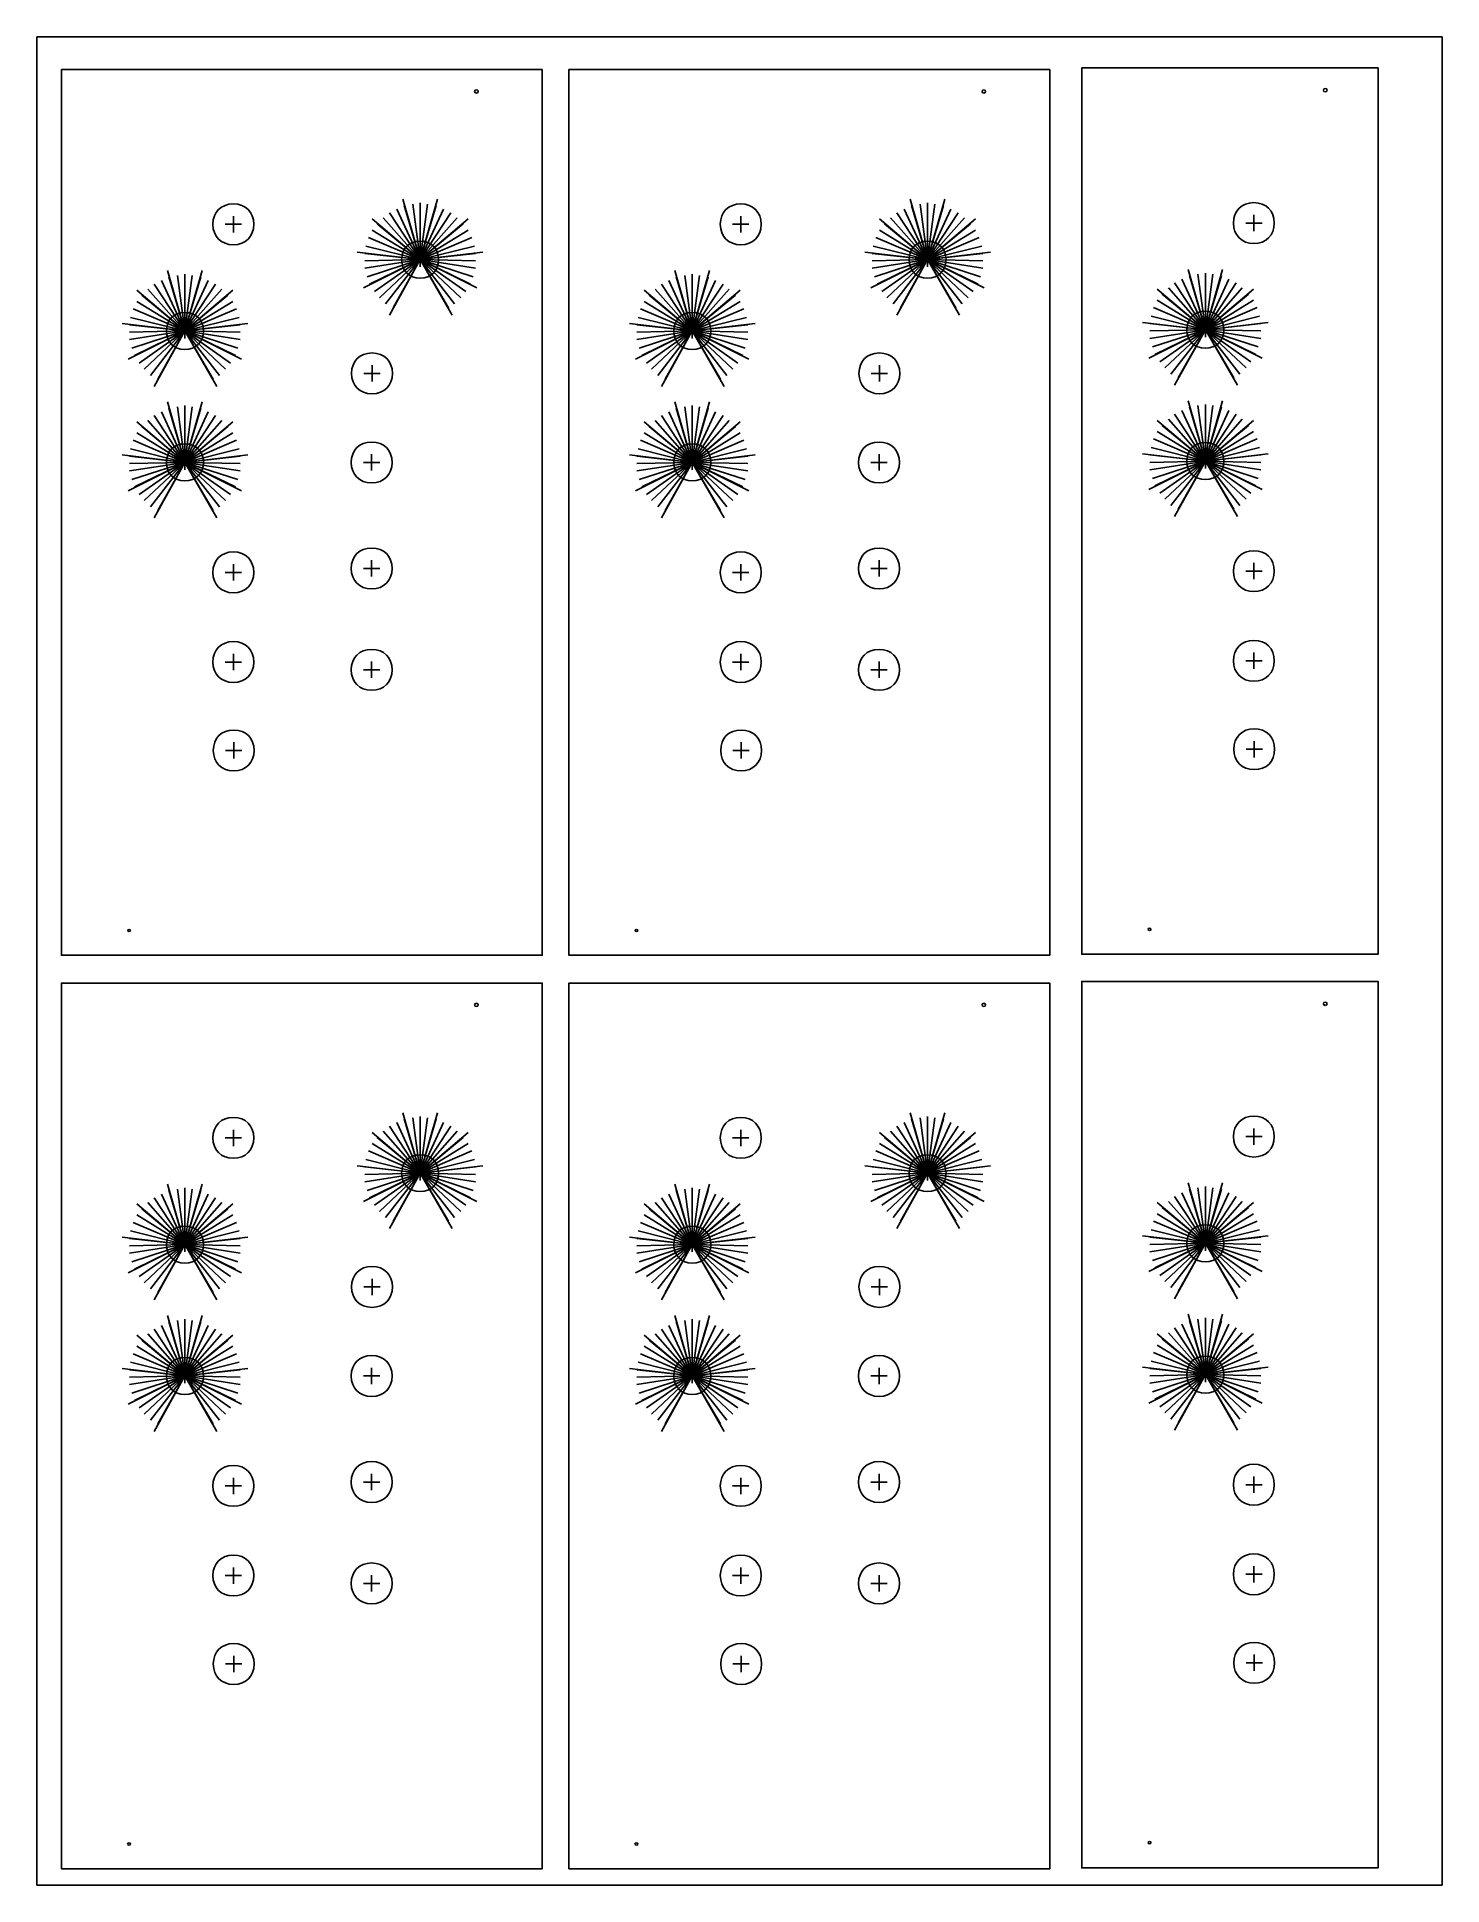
# Model space of a CAD drawing. Extents: x 7 to 210, y 8 to 275.
import ezdxf

# ---------------------------------------------------------------- set-up
doc = ezdxf.new("R2010")
doc.units = 0
doc.layers.add('background', color=7, linetype='CONTINUOUS')
doc.layers.add('vco_ramp_core_panel', color=7, linetype='CONTINUOUS')

msp = doc.modelspace()

# ---------------------------------------------------------------- linework, layer by layer
at = {"layer": 'background', "color": 5}
msp.add_lwpolyline([(6.672439, 274.917243), (209.880553, 274.917243), (209.880553, 7.724059), (6.672439, 7.724059), (6.672439, 274.917243), (6.672439, 274.917243)], close=True, dxfattribs=at)
at = {"layer": 'vco_ramp_core_panel', "color": 1}
for points in [[(35.333214, 142.160579), (10.220319, 142.160579), (10.220319, 270.209108), (79.760795, 270.209108), (79.760795, 142.160579), (10.220319, 142.160579)], [(108.710992, 142.160579), (83.598097, 142.160579), (83.598097, 270.209108), (153.138572, 270.209108), (153.138572, 142.160579), (83.598097, 142.160579)], [(173.241913, 142.285077), (157.766593, 142.285077), (157.766593, 270.442893), (200.619522, 270.442893), (200.619522, 142.285077), (157.766593, 142.285077)], [(62.090066, 242.727801), (59.595927, 251.459051)], [(62.090066, 242.727801), (64.585616, 251.459051)], [(135.467844, 242.727801), (132.973705, 251.459051)], [(135.467844, 242.727801), (137.963394, 251.459051)], [(35.079269, 246.651629), (35.079269, 249.013476)], [(62.090066, 242.727801), (55.142108, 248.607901)], [(62.090066, 242.727801), (56.744777, 248.785701)], [(62.090066, 242.727801), (57.636247, 249.497959)], [(62.090066, 242.727801), (58.705516, 250.03277)], [(62.090066, 242.727801), (59.773727, 250.567581)], [(62.090066, 242.727801), (61.022208, 250.745381)], [(62.090066, 242.727801), (62.090066, 250.924239)], [(62.090066, 242.727801), (63.159336, 250.745381)], [(62.090066, 242.727801), (64.406758, 250.567581)], [(62.090066, 242.727801), (65.476027, 250.03277)], [(62.090066, 242.727801), (66.545297, 249.497959)], [(62.090066, 242.727801), (67.435708, 248.785701)], [(62.090066, 242.727801), (69.039436, 248.607901)], [(108.457046, 246.651629), (108.457046, 249.013476)], [(135.467844, 242.727801), (128.519886, 248.607901)], [(135.467844, 242.727801), (130.122555, 248.785701)], [(135.467844, 242.727801), (131.014024, 249.497959)], [(135.467844, 242.727801), (132.083294, 250.03277)], [(135.467844, 242.727801), (133.151505, 250.567581)], [(135.467844, 242.727801), (134.399986, 250.745381)], [(135.467844, 242.727801), (135.467844, 250.924239)], [(135.467844, 242.727801), (136.537113, 250.745381)], [(135.467844, 242.727801), (137.784536, 250.567581)], [(135.467844, 242.727801), (138.853805, 250.03277)], [(135.467844, 242.727801), (139.923074, 249.497959)], [(135.467844, 242.727801), (140.813486, 248.785701)], [(135.467844, 242.727801), (142.417213, 248.607901)], [(182.66515, 246.830771), (182.66515, 249.192618)], [(33.898521, 247.832376), (36.258958, 247.832376)], [(62.090066, 242.727801), (54.607297, 245.934551)], [(62.090066, 242.727801), (55.142108, 247.00382)], [(62.090066, 242.727801), (55.854366, 247.895289)], [(62.090066, 242.727801), (68.327177, 247.895289)], [(62.090066, 242.727801), (69.039436, 247.00382)], [(62.090066, 242.727801), (69.574247, 245.934551)], [(107.276299, 247.832376), (109.636735, 247.832376)], [(135.467844, 242.727801), (127.985074, 245.934551)], [(135.467844, 242.727801), (128.519886, 247.00382)], [(135.467844, 242.727801), (129.232144, 247.895289)], [(135.467844, 242.727801), (141.704955, 247.895289)], [(135.467844, 242.727801), (142.417213, 247.00382)], [(135.467844, 242.727801), (142.952024, 245.934551)], [(181.484403, 248.011518), (183.844839, 248.011518)], [(62.090066, 242.727801), (53.003216, 243.79707)], [(62.090066, 242.727801), (54.072838, 243.617859)], [(62.090066, 242.727801), (54.250638, 244.687481)], [(62.090066, 242.727801), (69.931258, 244.687481)], [(62.090066, 242.727801), (71.178327, 243.79707)], [(62.090066, 241.658531), (62.090066, 243.79707)], [(62.090066, 242.727801), (70.109058, 243.617859)], [(135.467844, 242.727801), (126.380994, 243.79707)], [(135.467844, 242.727801), (127.450616, 243.617859)], [(135.467844, 242.727801), (127.628416, 244.687481)], [(135.467844, 242.727801), (143.309036, 244.687481)], [(135.467844, 242.727801), (144.556105, 243.79707)], [(135.467844, 241.658531), (135.467844, 243.79707)], [(135.467844, 242.727801), (143.486836, 243.617859)], [(28.063119, 232.407521), (25.568981, 241.138771)], [(28.063119, 232.407521), (30.558669, 241.138771)], [(28.063119, 232.407521), (28.063119, 240.603959)], [(62.090066, 242.727801), (53.893627, 238.629581)], [(62.090066, 242.727801), (54.072838, 241.480731)], [(62.090066, 242.727801), (54.072838, 242.548589)], [(62.090066, 242.727801), (54.428086, 240.233662)], [(62.090066, 242.727801), (54.785097, 239.164039)], [(62.090066, 242.727801), (55.497708, 238.09477)], [(62.090066, 242.727801), (56.209966, 237.203301)], [(62.090066, 242.727801), (57.101788, 236.312889)], [(62.090066, 242.727801), (57.636247, 234.708809)], [(62.090066, 242.727801), (58.171058, 235.778431)], [(61.022208, 242.727801), (63.159336, 242.727801)], [(62.090066, 242.727801), (70.286858, 238.629581)], [(62.090066, 242.727801), (66.723097, 234.708809)], [(62.090066, 242.727801), (70.109058, 242.548589)], [(62.090066, 242.727801), (70.109058, 241.480731)], [(62.090066, 242.727801), (69.752047, 240.233662)], [(62.090066, 242.727801), (69.396447, 239.164039)], [(62.090066, 242.727801), (68.684188, 238.09477)], [(62.090066, 242.727801), (67.970166, 237.203301)], [(62.090066, 242.727801), (67.080108, 236.312889)], [(62.090066, 242.727801), (66.188286, 235.778431)], [(101.440897, 232.407521), (98.946758, 241.138771)], [(101.440897, 232.407521), (103.936447, 241.138771)], [(101.440897, 232.407521), (101.440897, 240.603959)], [(135.467844, 242.727801), (127.271405, 238.629581)], [(135.467844, 242.727801), (127.450616, 241.480731)], [(135.467844, 242.727801), (127.450616, 242.548589)], [(135.467844, 242.727801), (127.805863, 240.233662)], [(135.467844, 242.727801), (128.162874, 239.164039)], [(135.467844, 242.727801), (128.875486, 238.09477)], [(135.467844, 242.727801), (129.587744, 237.203301)], [(135.467844, 242.727801), (130.479566, 236.312889)], [(135.467844, 242.727801), (131.014024, 234.708809)], [(135.467844, 242.727801), (131.548836, 235.778431)], [(134.399986, 242.727801), (136.537113, 242.727801)], [(135.467844, 242.727801), (143.664636, 238.629581)], [(135.467844, 242.727801), (140.100874, 234.708809)], [(135.467844, 242.727801), (143.486836, 242.548589)], [(135.467844, 242.727801), (143.486836, 241.480731)], [(135.467844, 242.727801), (143.129824, 240.233662)], [(135.467844, 242.727801), (142.774224, 239.164039)], [(135.467844, 242.727801), (142.061966, 238.09477)], [(135.467844, 242.727801), (141.347944, 237.203301)], [(135.467844, 242.727801), (140.457886, 236.312889)], [(135.467844, 242.727801), (139.566063, 235.778431)], [(175.649001, 232.586663), (173.154862, 241.317913)], [(175.649001, 232.586663), (174.581143, 240.604243)], [(175.649001, 232.586663), (178.144551, 241.317913)], [(175.649001, 232.586663), (175.649001, 240.783102)], [(175.649001, 232.586663), (176.71827, 240.604243)], [(28.063119, 232.407521), (21.115161, 238.287621)], [(28.063119, 232.407521), (22.717831, 238.465421)], [(28.063119, 232.407521), (23.6093, 239.177679)], [(28.063119, 232.407521), (24.678569, 239.71249)], [(28.063119, 232.407521), (25.746781, 240.247301)], [(28.063119, 232.407521), (26.995261, 240.425101)], [(28.063119, 232.407521), (29.132389, 240.425101)], [(28.063119, 232.407521), (30.379811, 240.247301)], [(28.063119, 232.407521), (31.449081, 239.71249)], [(28.063119, 232.407521), (32.51835, 239.177679)], [(28.063119, 232.407521), (33.408761, 238.465421)], [(28.063119, 232.407521), (35.012489, 238.287621)], [(101.440897, 232.407521), (94.492939, 238.287621)], [(101.440897, 232.407521), (96.095608, 238.465421)], [(101.440897, 232.407521), (96.987078, 239.177679)], [(101.440897, 232.407521), (98.056347, 239.71249)], [(101.440897, 232.407521), (99.124558, 240.247301)], [(101.440897, 232.407521), (100.373039, 240.425101)], [(101.440897, 232.407521), (102.510167, 240.425101)], [(101.440897, 232.407521), (103.757589, 240.247301)], [(101.440897, 232.407521), (104.826858, 239.71249)], [(101.440897, 232.407521), (105.896128, 239.177679)], [(101.440897, 232.407521), (106.786539, 238.465421)], [(101.440897, 232.407521), (108.390267, 238.287621)], [(175.649001, 232.586663), (168.701043, 238.466763)], [(175.649001, 232.586663), (170.303712, 238.644563)], [(175.649001, 232.586663), (171.195182, 239.356821)], [(175.649001, 232.586663), (172.264451, 239.891632)], [(175.649001, 232.586663), (173.332662, 240.426443)], [(175.649001, 232.586663), (177.965693, 240.426443)], [(175.649001, 232.586663), (179.034962, 239.891632)], [(175.649001, 232.586663), (180.104232, 239.356821)], [(175.649001, 232.586663), (180.994643, 238.644563)], [(175.649001, 232.586663), (182.59837, 238.466763)], [(28.063119, 232.407521), (20.58035, 235.614271)], [(28.063119, 232.407521), (21.115161, 236.68354)], [(28.063119, 232.407521), (21.827419, 237.575009)], [(28.063119, 232.407521), (34.300231, 237.575009)], [(28.063119, 232.407521), (35.012489, 236.68354)], [(28.063119, 232.407521), (35.5473, 235.614271)], [(101.440897, 232.407521), (93.958128, 235.614271)], [(101.440897, 232.407521), (94.492939, 236.68354)], [(101.440897, 232.407521), (95.205197, 237.575009)], [(101.440897, 232.407521), (107.678008, 237.575009)], [(101.440897, 232.407521), (108.390267, 236.68354)], [(101.440897, 232.407521), (108.925078, 235.614271)], [(175.649001, 232.586663), (168.166232, 235.793413)], [(175.649001, 232.586663), (168.701043, 236.862682)], [(175.649001, 232.586663), (169.413301, 237.754152)], [(175.649001, 232.586663), (181.886112, 237.754152)], [(175.649001, 232.586663), (182.59837, 236.862682)], [(175.649001, 232.586663), (183.133182, 235.793413)], [(28.063119, 232.407521), (18.976269, 233.47679)], [(28.063119, 232.407521), (20.045892, 233.297579)], [(28.063119, 232.407521), (20.223692, 234.367201)], [(28.063119, 232.407521), (35.904311, 234.367201)], [(28.063119, 232.407521), (37.151381, 233.47679)], [(28.063119, 231.338251), (28.063119, 233.47679)], [(28.063119, 232.407521), (36.082111, 233.297579)], [(101.440897, 232.407521), (92.354047, 233.47679)], [(101.440897, 232.407521), (93.423669, 233.297579)], [(101.440897, 232.407521), (93.601469, 234.367201)], [(101.440897, 232.407521), (109.282089, 234.367201)], [(101.440897, 232.407521), (110.529158, 233.47679)], [(101.440897, 231.338251), (101.440897, 233.47679)], [(101.440897, 232.407521), (109.459889, 233.297579)], [(175.649001, 232.586663), (166.562151, 233.655932)], [(175.649001, 232.586663), (167.452562, 228.488443)], [(175.649001, 232.586663), (167.631773, 233.476721)], [(175.649001, 232.586663), (167.631773, 231.339593)], [(175.649001, 232.586663), (167.631773, 232.407452)], [(175.649001, 232.586663), (167.809573, 234.546343)], [(175.649001, 232.586663), (167.98702, 230.092524)], [(175.649001, 232.586663), (168.344032, 229.022902)], [(175.649001, 232.586663), (169.056643, 227.953632)], [(175.649001, 232.586663), (169.768901, 227.062163)], [(175.649001, 232.586663), (170.660723, 226.171752)], [(175.649001, 232.586663), (171.195182, 224.567671)], [(175.649001, 232.586663), (171.729993, 225.637293)], [(174.581143, 232.586663), (176.71827, 232.586663)], [(175.649001, 232.586663), (183.490193, 234.546343)], [(175.649001, 232.586663), (184.737262, 233.655932)], [(175.649001, 231.517393), (175.649001, 233.655932)], [(175.649001, 232.586663), (183.667993, 233.476721)], [(175.649001, 232.586663), (183.845793, 228.488443)], [(175.649001, 232.586663), (180.282032, 224.567671)], [(175.649001, 232.586663), (183.667993, 232.407452)], [(175.649001, 232.586663), (183.667993, 231.339593)], [(175.649001, 232.586663), (183.310982, 230.092524)], [(175.649001, 232.586663), (182.955382, 229.022902)], [(175.649001, 232.586663), (182.243123, 227.953632)], [(175.649001, 232.586663), (181.529101, 227.062163)], [(175.649001, 232.586663), (180.639043, 226.171752)], [(175.649001, 232.586663), (179.74722, 225.637293)], [(28.063119, 232.407521), (19.866681, 228.309301)], [(28.063119, 232.407521), (20.045892, 231.160451)], [(28.063119, 232.407521), (20.045892, 232.228309)], [(28.063119, 232.407521), (20.401139, 229.913382)], [(28.063119, 232.407521), (20.75815, 228.843759)], [(28.063119, 232.407521), (21.470761, 227.77449)], [(28.063119, 232.407521), (22.183019, 226.883021)], [(28.063119, 232.407521), (23.074842, 225.992609)], [(28.063119, 232.407521), (23.6093, 224.388529)], [(28.063119, 232.407521), (24.144111, 225.458151)], [(26.995261, 232.407521), (29.132389, 232.407521)], [(28.063119, 232.407521), (36.259911, 228.309301)], [(28.063119, 232.407521), (32.69615, 224.388529)], [(28.063119, 232.407521), (36.082111, 232.228309)], [(28.063119, 232.407521), (36.082111, 231.160451)], [(28.063119, 232.407521), (35.7251, 229.913382)], [(28.063119, 232.407521), (35.3695, 228.843759)], [(28.063119, 232.407521), (34.657242, 227.77449)], [(28.063119, 232.407521), (33.943219, 226.883021)], [(28.063119, 232.407521), (33.053161, 225.992609)], [(28.063119, 232.407521), (32.161339, 225.458151)], [(101.440897, 232.407521), (93.244458, 228.309301)], [(101.440897, 232.407521), (93.423669, 231.160451)], [(101.440897, 232.407521), (93.423669, 232.228309)], [(101.440897, 232.407521), (93.778917, 229.913382)], [(101.440897, 232.407521), (94.135928, 228.843759)], [(101.440897, 232.407521), (94.848539, 227.77449)], [(101.440897, 232.407521), (95.560797, 226.883021)], [(101.440897, 232.407521), (96.452619, 225.992609)], [(101.440897, 232.407521), (96.987078, 224.388529)], [(101.440897, 232.407521), (97.521889, 225.458151)], [(100.373039, 232.407521), (102.510167, 232.407521)], [(101.440897, 232.407521), (109.637689, 228.309301)], [(101.440897, 232.407521), (106.073928, 224.388529)], [(101.440897, 232.407521), (109.459889, 232.228309)], [(101.440897, 232.407521), (109.459889, 231.160451)], [(101.440897, 232.407521), (109.102878, 229.913382)], [(101.440897, 232.407521), (108.747278, 228.843759)], [(101.440897, 232.407521), (108.035019, 227.77449)], [(101.440897, 232.407521), (107.320997, 226.883021)], [(101.440897, 232.407521), (106.430939, 225.992609)], [(101.440897, 232.407521), (105.539117, 225.458151)], [(55.129011, 225.096741), (55.129011, 227.458941)], [(128.506788, 225.096741), (128.506788, 227.458941)], [(53.949322, 226.277841), (56.309758, 226.277841)], [(127.327099, 226.277841), (129.687536, 226.277841)], [(28.063119, 213.415542), (25.568981, 222.146792)], [(28.063119, 213.415542), (30.558669, 222.146792)], [(101.440897, 213.415542), (98.946758, 222.146792)], [(101.440897, 213.415542), (103.936447, 222.146792)], [(175.649001, 213.594684), (173.154862, 222.325934)], [(175.649001, 213.594684), (178.144551, 222.325934)], [(175.649001, 213.594684), (175.649001, 221.791123)], [(28.063119, 213.415542), (21.115161, 219.295642)], [(28.063119, 213.415542), (22.717831, 219.474853)], [(28.063119, 213.415542), (23.6093, 220.187112)], [(28.063119, 213.415542), (24.678569, 220.721923)], [(28.063119, 213.415542), (25.746781, 221.256381)], [(28.063119, 213.415542), (26.995261, 221.434181)], [(28.063119, 213.415542), (28.063119, 221.611981)], [(28.063119, 213.415542), (29.132389, 221.434181)], [(28.063119, 213.415542), (30.379811, 221.256381)], [(28.063119, 213.415542), (31.449081, 220.721923)], [(28.063119, 213.415542), (32.51835, 220.187112)], [(28.063119, 213.415542), (33.408761, 219.474853)], [(28.063119, 213.415542), (35.012489, 219.295642)], [(101.440897, 213.415542), (94.492939, 219.295642)], [(101.440897, 213.415542), (96.095608, 219.474853)], [(101.440897, 213.415542), (96.987078, 220.187112)], [(101.440897, 213.415542), (98.056347, 220.721923)], [(101.440897, 213.415542), (99.124558, 221.256381)], [(101.440897, 213.415542), (100.373039, 221.434181)], [(101.440897, 213.415542), (101.440897, 221.611981)], [(101.440897, 213.415542), (102.510167, 221.434181)], [(101.440897, 213.415542), (103.757589, 221.256381)], [(101.440897, 213.415542), (104.826858, 220.721923)], [(101.440897, 213.415542), (105.896128, 220.187112)], [(101.440897, 213.415542), (106.786539, 219.474853)], [(101.440897, 213.415542), (108.390267, 219.295642)], [(175.649001, 213.594684), (168.701043, 219.474784)], [(175.649001, 213.594684), (170.303712, 219.653995)], [(175.649001, 213.594684), (171.195182, 220.366254)], [(175.649001, 213.594684), (172.264451, 220.901065)], [(175.649001, 213.594684), (173.332662, 221.435523)], [(175.649001, 213.594684), (174.581143, 221.613323)], [(175.649001, 213.594684), (176.71827, 221.613323)], [(175.649001, 213.594684), (177.965693, 221.435523)], [(175.649001, 213.594684), (179.034962, 220.901065)], [(175.649001, 213.594684), (180.104232, 220.366254)], [(175.649001, 213.594684), (180.994643, 219.653995)], [(175.649001, 213.594684), (182.59837, 219.474784)], [(28.063119, 213.415542), (20.58035, 216.623703)], [(28.063119, 213.415542), (21.115161, 217.692973)], [(28.063119, 213.415542), (21.827419, 218.583031)], [(28.063119, 213.415542), (34.300231, 218.583031)], [(28.063119, 213.415542), (35.012489, 217.692973)], [(28.063119, 213.415542), (35.5473, 216.623703)], [(101.440897, 213.415542), (93.958128, 216.623703)], [(101.440897, 213.415542), (94.492939, 217.692973)], [(101.440897, 213.415542), (95.205197, 218.583031)], [(101.440897, 213.415542), (107.678008, 218.583031)], [(101.440897, 213.415542), (108.390267, 217.692973)], [(101.440897, 213.415542), (108.925078, 216.623703)], [(175.649001, 213.594684), (168.166232, 216.802845)], [(175.649001, 213.594684), (168.701043, 217.872115)], [(175.649001, 213.594684), (169.413301, 218.762173)], [(175.649001, 213.594684), (181.886112, 218.762173)], [(175.649001, 213.594684), (182.59837, 217.872115)], [(175.649001, 213.594684), (183.133182, 216.802845)], [(28.063119, 213.415542), (18.976269, 214.484812)], [(28.063119, 213.415542), (20.045892, 214.307012)], [(28.063119, 213.415542), (20.223692, 215.376634)], [(28.063119, 213.415542), (35.904311, 215.376634)], [(28.063119, 213.415542), (37.151381, 214.484812)], [(28.063119, 212.346273), (28.063119, 214.484812)], [(28.063119, 213.415542), (36.082111, 214.307012)], [(55.079269, 212.220518), (55.079269, 214.582365)], [(101.440897, 213.415542), (92.354047, 214.484812)], [(101.440897, 213.415542), (93.423669, 214.307012)], [(101.440897, 213.415542), (93.601469, 215.376634)], [(101.440897, 213.415542), (109.282089, 215.376634)], [(101.440897, 213.415542), (110.529158, 214.484812)], [(101.440897, 212.346273), (101.440897, 214.484812)], [(101.440897, 213.415542), (109.459889, 214.307012)], [(128.457047, 212.220518), (128.457047, 214.582365)], [(175.649001, 213.594684), (166.562151, 214.663954)], [(175.649001, 213.594684), (167.631773, 214.486154)], [(175.649001, 213.594684), (167.809573, 215.555776)], [(175.649001, 213.594684), (183.490193, 215.555776)], [(175.649001, 213.594684), (184.737262, 214.663954)], [(175.649001, 212.525415), (175.649001, 214.663954)], [(175.649001, 213.594684), (183.667993, 214.486154)], [(28.063119, 213.415542), (19.866681, 209.317323)], [(28.063119, 213.415542), (20.045892, 212.168473)], [(28.063119, 213.415542), (20.045892, 213.237742)], [(28.063119, 213.415542), (20.401139, 210.921403)], [(28.063119, 213.415542), (20.75815, 209.851781)], [(28.063119, 213.415542), (21.470761, 208.782512)], [(28.063119, 213.415542), (22.183019, 207.892453)], [(28.063119, 213.415542), (23.074842, 207.000631)], [(28.063119, 213.415542), (23.6093, 205.397962)], [(28.063119, 213.415542), (24.144111, 206.466173)], [(26.995261, 213.415542), (29.132389, 213.415542)], [(28.063119, 213.415542), (36.259911, 209.317323)], [(28.063119, 213.415542), (32.69615, 205.397962)], [(28.063119, 213.415542), (36.082111, 213.237742)], [(28.063119, 213.415542), (36.082111, 212.168473)], [(28.063119, 213.415542), (35.7251, 210.921403)], [(28.063119, 213.415542), (35.3695, 209.851781)], [(28.063119, 213.415542), (34.657242, 208.782512)], [(28.063119, 213.415542), (33.943219, 207.892453)], [(28.063119, 213.415542), (33.053161, 207.000631)], [(28.063119, 213.415542), (32.161339, 206.466173)], [(53.898522, 213.401265), (56.258958, 213.401265)], [(101.440897, 213.415542), (93.244458, 209.317323)], [(101.440897, 213.415542), (93.423669, 212.168473)], [(101.440897, 213.415542), (93.423669, 213.237742)], [(101.440897, 213.415542), (93.778917, 210.921403)], [(101.440897, 213.415542), (94.135928, 209.851781)], [(101.440897, 213.415542), (94.848539, 208.782512)], [(101.440897, 213.415542), (95.560797, 207.892453)], [(101.440897, 213.415542), (96.452619, 207.000631)], [(101.440897, 213.415542), (96.987078, 205.397962)], [(101.440897, 213.415542), (97.521889, 206.466173)], [(100.373039, 213.415542), (102.510167, 213.415542)], [(101.440897, 213.415542), (109.637689, 209.317323)], [(101.440897, 213.415542), (106.073928, 205.397962)], [(101.440897, 213.415542), (109.459889, 213.237742)], [(101.440897, 213.415542), (109.459889, 212.168473)], [(101.440897, 213.415542), (109.102878, 210.921403)], [(101.440897, 213.415542), (108.747278, 209.851781)], [(101.440897, 213.415542), (108.035019, 208.782512)], [(101.440897, 213.415542), (107.320997, 207.892453)], [(101.440897, 213.415542), (106.430939, 207.000631)], [(101.440897, 213.415542), (105.539117, 206.466173)], [(127.276299, 213.401265), (129.636736, 213.401265)], [(175.649001, 213.594684), (167.452562, 209.496465)], [(175.649001, 213.594684), (167.631773, 212.347615)], [(175.649001, 213.594684), (167.631773, 213.416884)], [(175.649001, 213.594684), (167.98702, 211.100545)], [(175.649001, 213.594684), (168.344032, 210.030923)], [(175.649001, 213.594684), (169.056643, 208.961654)], [(175.649001, 213.594684), (169.768901, 208.071595)], [(175.649001, 213.594684), (170.660723, 207.179773)], [(175.649001, 213.594684), (171.195182, 205.577104)], [(175.649001, 213.594684), (171.729993, 206.645315)], [(174.581143, 213.594684), (176.71827, 213.594684)], [(175.649001, 213.594684), (183.845793, 209.496465)], [(175.649001, 213.594684), (180.282032, 205.577104)], [(175.649001, 213.594684), (183.667993, 213.416884)], [(175.649001, 213.594684), (183.667993, 212.347615)], [(175.649001, 213.594684), (183.310982, 211.100545)], [(175.649001, 213.594684), (182.955382, 210.030923)], [(175.649001, 213.594684), (182.243123, 208.961654)], [(175.649001, 213.594684), (181.529101, 208.071595)], [(175.649001, 213.594684), (180.639043, 207.179773)], [(175.649001, 213.594684), (179.74722, 206.645315)], [(35.079269, 196.328937), (35.079269, 198.691137)], [(53.898522, 198.073071), (56.258958, 198.073071)], [(55.079269, 196.893382), (55.079269, 199.255582)], [(108.457046, 196.328937), (108.457046, 198.691137)], [(127.276299, 198.073071), (129.636736, 198.073071)], [(128.457047, 196.893382), (128.457047, 199.255582)], [(182.66515, 196.508079), (182.66515, 198.870279)], [(33.898521, 197.508626), (36.258958, 197.508626)], [(107.276299, 197.508626), (109.636735, 197.508626)], [(181.484403, 197.687768), (183.844839, 197.687768)], [(33.898521, 184.546724), (36.258958, 184.546724)], [(35.079269, 183.365624), (35.079269, 185.727824)], [(55.079269, 182.236735), (55.079269, 184.598935)], [(107.276299, 184.546724), (109.636735, 184.546724)], [(108.457046, 183.365624), (108.457046, 185.727824)], [(128.457047, 182.236735), (128.457047, 184.598935)], [(181.484403, 184.725866), (183.844839, 184.725866)], [(182.66515, 183.544766), (182.66515, 185.906966)], [(53.898522, 183.417835), (56.258958, 183.417835)], [(127.276299, 183.417835), (129.636736, 183.417835)], [(33.949321, 171.762057), (36.309758, 171.762057)], [(35.12901, 170.580957), (35.12901, 172.943157)], [(107.327099, 171.762057), (109.687535, 171.762057)], [(108.506788, 170.580957), (108.506788, 172.943157)], [(181.535203, 171.941199), (183.895639, 171.941199)], [(182.714892, 170.760099), (182.714892, 173.122299)], [(35.333214, 10.080579), (10.220319, 10.080579), (10.220319, 138.129108), (79.760795, 138.129108), (79.760795, 10.080579), (10.220319, 10.080579)], [(108.710992, 10.080579), (83.598097, 10.080579), (83.598097, 138.129108), (153.138572, 138.129108), (153.138572, 10.080579), (83.598097, 10.080579)], [(173.241913, 10.205075), (157.766593, 10.205075), (157.766593, 138.362892), (200.619522, 138.362892), (200.619522, 10.205075), (157.766593, 10.205075)], [(62.090066, 110.647801), (58.705516, 117.95277)], [(62.090066, 110.647801), (59.595927, 119.379051)], [(62.090066, 110.647801), (59.773727, 118.487581)], [(62.090066, 110.647801), (61.022208, 118.665381)], [(62.090066, 110.647801), (64.585616, 119.379051)], [(62.090066, 110.647801), (62.090066, 118.844239)], [(62.090066, 110.647801), (63.159336, 118.665381)], [(62.090066, 110.647801), (64.406758, 118.487581)], [(62.090066, 110.647801), (65.476027, 117.95277)], [(135.467844, 110.647801), (132.083294, 117.95277)], [(135.467844, 110.647801), (132.973705, 119.379051)], [(135.467844, 110.647801), (133.151505, 118.487581)], [(135.467844, 110.647801), (134.399986, 118.665381)], [(135.467844, 110.647801), (137.963394, 119.379051)], [(135.467844, 110.647801), (135.467844, 118.844239)], [(135.467844, 110.647801), (136.537113, 118.665381)], [(135.467844, 110.647801), (137.784536, 118.487581)], [(135.467844, 110.647801), (138.853805, 117.95277)], [(33.898521, 115.752376), (36.258958, 115.752376)], [(35.079269, 114.571629), (35.079269, 116.933476)], [(62.090066, 110.647801), (55.142108, 116.527901)], [(62.090066, 110.647801), (55.142108, 114.92382)], [(62.090066, 110.647801), (55.854366, 115.815289)], [(62.090066, 110.647801), (56.744777, 116.705701)], [(62.090066, 110.647801), (57.636247, 117.417959)], [(62.090066, 110.647801), (66.545297, 117.417959)], [(62.090066, 110.647801), (67.435708, 116.705701)], [(62.090066, 110.647801), (69.039436, 116.527901)], [(62.090066, 110.647801), (68.327177, 115.815289)], [(62.090066, 110.647801), (69.039436, 114.92382)], [(107.276299, 115.752376), (109.636735, 115.752376)], [(108.457046, 114.571629), (108.457046, 116.933476)], [(135.467844, 110.647801), (128.519886, 116.527901)], [(135.467844, 110.647801), (128.519886, 114.92382)], [(135.467844, 110.647801), (129.232144, 115.815289)], [(135.467844, 110.647801), (130.122555, 116.705701)], [(135.467844, 110.647801), (131.014024, 117.417959)], [(135.467844, 110.647801), (139.923074, 117.417959)], [(135.467844, 110.647801), (140.813486, 116.705701)], [(135.467844, 110.647801), (142.417213, 116.527901)], [(135.467844, 110.647801), (141.704955, 115.815289)], [(135.467844, 110.647801), (142.417213, 114.92382)], [(181.484403, 115.931517), (183.844839, 115.931517)], [(182.66515, 114.750769), (182.66515, 117.112617)], [(62.090066, 110.647801), (54.250638, 112.607481)], [(62.090066, 110.647801), (54.607297, 113.854551)], [(62.090066, 110.647801), (69.574247, 113.854551)], [(62.090066, 110.647801), (69.931258, 112.607481)], [(135.467844, 110.647801), (127.628416, 112.607481)], [(135.467844, 110.647801), (127.985074, 113.854551)], [(135.467844, 110.647801), (142.952024, 113.854551)], [(135.467844, 110.647801), (143.309036, 112.607481)], [(62.090066, 110.647801), (53.003216, 111.71707)], [(62.090066, 110.647801), (53.893627, 106.549581)], [(62.090066, 110.647801), (54.072838, 111.537859)], [(62.090066, 110.647801), (54.072838, 109.400731)], [(62.090066, 110.647801), (54.072838, 110.468589)], [(62.090066, 110.647801), (54.428086, 108.153662)], [(62.090066, 110.647801), (54.785097, 107.084039)], [(62.090066, 110.647801), (55.497708, 106.01477)], [(62.090066, 110.647801), (56.209966, 105.123301)], [(62.090066, 110.647801), (57.101788, 104.232889)], [(62.090066, 110.647801), (57.636247, 102.628809)], [(62.090066, 110.647801), (58.171058, 103.698431)], [(61.022208, 110.647801), (63.159336, 110.647801)], [(62.090066, 110.647801), (71.178327, 111.71707)], [(62.090066, 109.578531), (62.090066, 111.71707)], [(62.090066, 110.647801), (70.109058, 111.537859)], [(62.090066, 110.647801), (70.286858, 106.549581)], [(62.090066, 110.647801), (66.723097, 102.628809)], [(62.090066, 110.647801), (70.109058, 110.468589)], [(62.090066, 110.647801), (70.109058, 109.400731)], [(62.090066, 110.647801), (69.752047, 108.153662)], [(62.090066, 110.647801), (69.396447, 107.084039)], [(62.090066, 110.647801), (68.684188, 106.01477)], [(62.090066, 110.647801), (67.970166, 105.123301)], [(62.090066, 110.647801), (67.080108, 104.232889)], [(62.090066, 110.647801), (66.188286, 103.698431)], [(135.467844, 110.647801), (126.380994, 111.71707)], [(135.467844, 110.647801), (127.271405, 106.549581)], [(135.467844, 110.647801), (127.450616, 111.537859)], [(135.467844, 110.647801), (127.450616, 109.400731)], [(135.467844, 110.647801), (127.450616, 110.468589)], [(135.467844, 110.647801), (127.805863, 108.153662)], [(135.467844, 110.647801), (128.162874, 107.084039)], [(135.467844, 110.647801), (128.875486, 106.01477)], [(135.467844, 110.647801), (129.587744, 105.123301)], [(135.467844, 110.647801), (130.479566, 104.232889)], [(135.467844, 110.647801), (131.014024, 102.628809)], [(135.467844, 110.647801), (131.548836, 103.698431)], [(134.399986, 110.647801), (136.537113, 110.647801)], [(135.467844, 110.647801), (144.556105, 111.71707)], [(135.467844, 109.578531), (135.467844, 111.71707)], [(135.467844, 110.647801), (143.486836, 111.537859)], [(135.467844, 110.647801), (143.664636, 106.549581)], [(135.467844, 110.647801), (140.100874, 102.628809)], [(135.467844, 110.647801), (143.486836, 110.468589)], [(135.467844, 110.647801), (143.486836, 109.400731)], [(135.467844, 110.647801), (143.129824, 108.153662)], [(135.467844, 110.647801), (142.774224, 107.084039)], [(135.467844, 110.647801), (142.061966, 106.01477)], [(135.467844, 110.647801), (141.347944, 105.123301)], [(135.467844, 110.647801), (140.457886, 104.232889)], [(135.467844, 110.647801), (139.566063, 103.698431)], [(28.063119, 100.327521), (23.6093, 107.097679)], [(28.063119, 100.327521), (24.678569, 107.63249)], [(28.063119, 100.327521), (25.568981, 109.058771)], [(28.063119, 100.327521), (25.746781, 108.167301)], [(28.063119, 100.327521), (26.995261, 108.345101)], [(28.063119, 100.327521), (30.558669, 109.058771)], [(28.063119, 100.327521), (28.063119, 108.523959)], [(28.063119, 100.327521), (29.132389, 108.345101)], [(28.063119, 100.327521), (30.379811, 108.167301)], [(28.063119, 100.327521), (31.449081, 107.63249)], [(28.063119, 100.327521), (32.51835, 107.097679)], [(101.440897, 100.327521), (96.987078, 107.097679)], [(101.440897, 100.327521), (98.056347, 107.63249)], [(101.440897, 100.327521), (98.946758, 109.058771)], [(101.440897, 100.327521), (99.124558, 108.167301)], [(101.440897, 100.327521), (100.373039, 108.345101)], [(101.440897, 100.327521), (103.936447, 109.058771)], [(101.440897, 100.327521), (101.440897, 108.523959)], [(101.440897, 100.327521), (102.510167, 108.345101)], [(101.440897, 100.327521), (103.757589, 108.167301)], [(101.440897, 100.327521), (104.826858, 107.63249)], [(101.440897, 100.327521), (105.896128, 107.097679)], [(175.649001, 100.506661), (171.195182, 107.276819)], [(175.649001, 100.506661), (172.264451, 107.811631)], [(175.649001, 100.506661), (173.154862, 109.237911)], [(175.649001, 100.506661), (173.332662, 108.346442)], [(175.649001, 100.506661), (174.581143, 108.524242)], [(175.649001, 100.506661), (178.144551, 109.237911)], [(175.649001, 100.506661), (175.649001, 108.7031)], [(175.649001, 100.506661), (176.71827, 108.524242)], [(175.649001, 100.506661), (177.965693, 108.346442)], [(175.649001, 100.506661), (179.034962, 107.811631)], [(175.649001, 100.506661), (180.104232, 107.276819)], [(28.063119, 100.327521), (21.115161, 106.207621)], [(28.063119, 100.327521), (21.115161, 104.60354)], [(28.063119, 100.327521), (21.827419, 105.495009)], [(28.063119, 100.327521), (22.717831, 106.385421)], [(28.063119, 100.327521), (33.408761, 106.385421)], [(28.063119, 100.327521), (35.012489, 106.207621)], [(28.063119, 100.327521), (34.300231, 105.495009)], [(28.063119, 100.327521), (35.012489, 104.60354)], [(101.440897, 100.327521), (94.492939, 106.207621)], [(101.440897, 100.327521), (94.492939, 104.60354)], [(101.440897, 100.327521), (95.205197, 105.495009)], [(101.440897, 100.327521), (96.095608, 106.385421)], [(101.440897, 100.327521), (106.786539, 106.385421)], [(101.440897, 100.327521), (108.390267, 106.207621)], [(101.440897, 100.327521), (107.678008, 105.495009)], [(101.440897, 100.327521), (108.390267, 104.60354)], [(175.649001, 100.506661), (168.701043, 106.386761)], [(175.649001, 100.506661), (168.701043, 104.782681)], [(175.649001, 100.506661), (169.413301, 105.67415)], [(175.649001, 100.506661), (170.303712, 106.564561)], [(175.649001, 100.506661), (180.994643, 106.564561)], [(175.649001, 100.506661), (182.59837, 106.386761)], [(175.649001, 100.506661), (181.886112, 105.67415)], [(175.649001, 100.506661), (182.59837, 104.782681)], [(28.063119, 100.327521), (20.223692, 102.287201)], [(28.063119, 100.327521), (20.58035, 103.534271)], [(28.063119, 100.327521), (35.5473, 103.534271)], [(28.063119, 100.327521), (35.904311, 102.287201)], [(101.440897, 100.327521), (93.601469, 102.287201)], [(101.440897, 100.327521), (93.958128, 103.534271)], [(101.440897, 100.327521), (108.925078, 103.534271)], [(101.440897, 100.327521), (109.282089, 102.287201)], [(175.649001, 100.506661), (166.562151, 101.575931)], [(175.649001, 100.506661), (167.809573, 102.466342)], [(175.649001, 100.506661), (168.166232, 103.713411)], [(175.649001, 100.506661), (183.133182, 103.713411)], [(175.649001, 100.506661), (183.490193, 102.466342)], [(175.649001, 100.506661), (184.737262, 101.575931)], [(175.649001, 99.437392), (175.649001, 101.575931)], [(28.063119, 100.327521), (18.976269, 101.39679)], [(28.063119, 100.327521), (19.866681, 96.229301)], [(28.063119, 100.327521), (20.045892, 101.217579)], [(28.063119, 100.327521), (20.045892, 99.080451)], [(28.063119, 100.327521), (20.045892, 100.148309)], [(28.063119, 100.327521), (20.401139, 97.833382)], [(28.063119, 100.327521), (20.75815, 96.763759)], [(28.063119, 100.327521), (21.470761, 95.69449)], [(28.063119, 100.327521), (22.183019, 94.803021)], [(28.063119, 100.327521), (23.074842, 93.912609)], [(28.063119, 100.327521), (23.6093, 92.308529)], [(28.063119, 100.327521), (24.144111, 93.378151)], [(26.995261, 100.327521), (29.132389, 100.327521)], [(28.063119, 100.327521), (37.151381, 101.39679)], [(28.063119, 99.258251), (28.063119, 101.39679)], [(28.063119, 100.327521), (36.082111, 101.217579)], [(28.063119, 100.327521), (36.259911, 96.229301)], [(28.063119, 100.327521), (32.69615, 92.308529)], [(28.063119, 100.327521), (36.082111, 100.148309)], [(28.063119, 100.327521), (36.082111, 99.080451)], [(28.063119, 100.327521), (35.7251, 97.833382)], [(28.063119, 100.327521), (35.3695, 96.763759)], [(28.063119, 100.327521), (34.657242, 95.69449)], [(28.063119, 100.327521), (33.943219, 94.803021)], [(28.063119, 100.327521), (33.053161, 93.912609)], [(28.063119, 100.327521), (32.161339, 93.378151)], [(101.440897, 100.327521), (92.354047, 101.39679)], [(101.440897, 100.327521), (93.244458, 96.229301)], [(101.440897, 100.327521), (93.423669, 101.217579)], [(101.440897, 100.327521), (93.423669, 99.080451)], [(101.440897, 100.327521), (93.423669, 100.148309)], [(101.440897, 100.327521), (93.778917, 97.833382)], [(101.440897, 100.327521), (94.135928, 96.763759)], [(101.440897, 100.327521), (94.848539, 95.69449)], [(101.440897, 100.327521), (95.560797, 94.803021)], [(101.440897, 100.327521), (96.452619, 93.912609)], [(101.440897, 100.327521), (96.987078, 92.308529)], [(101.440897, 100.327521), (97.521889, 93.378151)], [(100.373039, 100.327521), (102.510167, 100.327521)], [(101.440897, 100.327521), (110.529158, 101.39679)], [(101.440897, 99.258251), (101.440897, 101.39679)], [(101.440897, 100.327521), (109.459889, 101.217579)], [(101.440897, 100.327521), (109.637689, 96.229301)], [(101.440897, 100.327521), (106.073928, 92.308529)], [(101.440897, 100.327521), (109.459889, 100.148309)], [(101.440897, 100.327521), (109.459889, 99.080451)], [(101.440897, 100.327521), (109.102878, 97.833382)], [(101.440897, 100.327521), (108.747278, 96.763759)], [(101.440897, 100.327521), (108.035019, 95.69449)], [(101.440897, 100.327521), (107.320997, 94.803021)], [(101.440897, 100.327521), (106.430939, 93.912609)], [(101.440897, 100.327521), (105.539117, 93.378151)], [(175.649001, 100.506661), (167.452562, 96.408442)], [(175.649001, 100.506661), (167.631773, 101.396719)], [(175.649001, 100.506661), (167.631773, 99.259592)], [(175.649001, 100.506661), (167.631773, 100.32745)], [(175.649001, 100.506661), (167.98702, 98.012522)], [(175.649001, 100.506661), (168.344032, 96.9429)], [(175.649001, 100.506661), (169.056643, 95.873631)], [(175.649001, 100.506661), (169.768901, 94.982161)], [(175.649001, 100.506661), (170.660723, 94.09175)], [(175.649001, 100.506661), (171.195182, 92.487669)], [(175.649001, 100.506661), (171.729993, 93.557292)], [(174.581143, 100.506661), (176.71827, 100.506661)], [(175.649001, 100.506661), (183.667993, 101.396719)], [(175.649001, 100.506661), (183.845793, 96.408442)], [(175.649001, 100.506661), (180.282032, 92.487669)], [(175.649001, 100.506661), (183.667993, 100.32745)], [(175.649001, 100.506661), (183.667993, 99.259592)], [(175.649001, 100.506661), (183.310982, 98.012522)], [(175.649001, 100.506661), (182.955382, 96.9429)], [(175.649001, 100.506661), (182.243123, 95.873631)], [(175.649001, 100.506661), (181.529101, 94.982161)], [(175.649001, 100.506661), (180.639043, 94.09175)], [(175.649001, 100.506661), (179.74722, 93.557292)], [(53.949322, 94.197841), (56.309758, 94.197841)], [(55.129011, 93.016741), (55.129011, 95.378941)], [(127.327099, 94.197841), (129.687536, 94.197841)], [(128.506788, 93.016741), (128.506788, 95.378941)], [(28.063119, 81.335542), (24.678569, 88.641923)], [(28.063119, 81.335542), (25.568981, 90.066792)], [(28.063119, 81.335542), (25.746781, 89.176381)], [(28.063119, 81.335542), (26.995261, 89.354181)], [(28.063119, 81.335542), (30.558669, 90.066792)], [(28.063119, 81.335542), (28.063119, 89.531981)], [(28.063119, 81.335542), (29.132389, 89.354181)], [(28.063119, 81.335542), (30.379811, 89.176381)], [(28.063119, 81.335542), (31.449081, 88.641923)], [(101.440897, 81.335542), (98.056347, 88.641923)], [(101.440897, 81.335542), (98.946758, 90.066792)], [(101.440897, 81.335542), (99.124558, 89.176381)], [(101.440897, 81.335542), (100.373039, 89.354181)], [(101.440897, 81.335542), (103.936447, 90.066792)], [(101.440897, 81.335542), (101.440897, 89.531981)], [(101.440897, 81.335542), (102.510167, 89.354181)], [(101.440897, 81.335542), (103.757589, 89.176381)], [(101.440897, 81.335542), (104.826858, 88.641923)], [(175.649001, 81.514683), (171.195182, 88.286252)], [(175.649001, 81.514683), (172.264451, 88.821063)], [(175.649001, 81.514683), (173.154862, 90.245933)], [(175.649001, 81.514683), (173.332662, 89.355522)], [(175.649001, 81.514683), (174.581143, 89.533322)], [(175.649001, 81.514683), (178.144551, 90.245933)], [(175.649001, 81.514683), (175.649001, 89.711122)], [(175.649001, 81.514683), (176.71827, 89.533322)], [(175.649001, 81.514683), (177.965693, 89.355522)], [(175.649001, 81.514683), (179.034962, 88.821063)], [(175.649001, 81.514683), (180.104232, 88.286252)], [(28.063119, 81.335542), (21.115161, 87.215642)], [(28.063119, 81.335542), (21.115161, 85.612973)], [(28.063119, 81.335542), (21.827419, 86.503031)], [(28.063119, 81.335542), (22.717831, 87.394853)], [(28.063119, 81.335542), (23.6093, 88.107112)], [(28.063119, 81.335542), (32.51835, 88.107112)], [(28.063119, 81.335542), (33.408761, 87.394853)], [(28.063119, 81.335542), (35.012489, 87.215642)], [(28.063119, 81.335542), (34.300231, 86.503031)], [(28.063119, 81.335542), (35.012489, 85.612973)], [(101.440897, 81.335542), (94.492939, 87.215642)], [(101.440897, 81.335542), (94.492939, 85.612973)], [(101.440897, 81.335542), (95.205197, 86.503031)], [(101.440897, 81.335542), (96.095608, 87.394853)], [(101.440897, 81.335542), (96.987078, 88.107112)], [(101.440897, 81.335542), (105.896128, 88.107112)], [(101.440897, 81.335542), (106.786539, 87.394853)], [(101.440897, 81.335542), (108.390267, 87.215642)], [(101.440897, 81.335542), (107.678008, 86.503031)], [(101.440897, 81.335542), (108.390267, 85.612973)], [(175.649001, 81.514683), (168.701043, 87.394783)], [(175.649001, 81.514683), (168.701043, 85.792113)], [(175.649001, 81.514683), (169.413301, 86.682172)], [(175.649001, 81.514683), (170.303712, 87.573994)], [(175.649001, 81.514683), (180.994643, 87.573994)], [(175.649001, 81.514683), (182.59837, 87.394783)], [(175.649001, 81.514683), (181.886112, 86.682172)], [(175.649001, 81.514683), (182.59837, 85.792113)], [(28.063119, 81.335542), (20.223692, 83.296634)], [(28.063119, 81.335542), (20.58035, 84.543703)], [(28.063119, 81.335542), (35.5473, 84.543703)], [(28.063119, 81.335542), (35.904311, 83.296634)], [(101.440897, 81.335542), (93.601469, 83.296634)], [(101.440897, 81.335542), (93.958128, 84.543703)], [(101.440897, 81.335542), (108.925078, 84.543703)], [(101.440897, 81.335542), (109.282089, 83.296634)], [(175.649001, 81.514683), (167.809573, 83.475775)], [(175.649001, 81.514683), (168.166232, 84.722844)], [(175.649001, 81.514683), (183.133182, 84.722844)], [(175.649001, 81.514683), (183.490193, 83.475775)], [(28.063119, 81.335542), (18.976269, 82.404812)], [(28.063119, 81.335542), (19.866681, 77.237323)], [(28.063119, 81.335542), (20.045892, 82.227012)], [(28.063119, 81.335542), (20.045892, 80.088473)], [(28.063119, 81.335542), (20.045892, 81.157742)], [(28.063119, 81.335542), (20.401139, 78.841403)], [(28.063119, 81.335542), (20.75815, 77.771781)], [(28.063119, 81.335542), (21.470761, 76.702512)], [(28.063119, 81.335542), (22.183019, 75.812453)], [(28.063119, 81.335542), (23.074842, 74.920631)], [(28.063119, 81.335542), (23.6093, 73.317962)], [(28.063119, 81.335542), (24.144111, 74.386173)], [(26.995261, 81.335542), (29.132389, 81.335542)], [(28.063119, 81.335542), (37.151381, 82.404812)], [(28.063119, 80.266273), (28.063119, 82.404812)], [(28.063119, 81.335542), (36.082111, 82.227012)], [(28.063119, 81.335542), (36.259911, 77.237323)], [(28.063119, 81.335542), (32.69615, 73.317962)], [(28.063119, 81.335542), (36.082111, 81.157742)], [(28.063119, 81.335542), (36.082111, 80.088473)], [(28.063119, 81.335542), (35.7251, 78.841403)], [(28.063119, 81.335542), (35.3695, 77.771781)], [(28.063119, 81.335542), (34.657242, 76.702512)], [(28.063119, 81.335542), (33.943219, 75.812453)], [(28.063119, 81.335542), (33.053161, 74.920631)], [(28.063119, 81.335542), (32.161339, 74.386173)], [(53.898522, 81.321265), (56.258958, 81.321265)], [(55.079269, 80.140518), (55.079269, 82.502365)], [(101.440897, 81.335542), (92.354047, 82.404812)], [(101.440897, 81.335542), (93.244458, 77.237323)], [(101.440897, 81.335542), (93.423669, 82.227012)], [(101.440897, 81.335542), (93.423669, 80.088473)], [(101.440897, 81.335542), (93.423669, 81.157742)], [(101.440897, 81.335542), (93.778917, 78.841403)], [(101.440897, 81.335542), (94.135928, 77.771781)], [(101.440897, 81.335542), (94.848539, 76.702512)], [(101.440897, 81.335542), (95.560797, 75.812453)], [(101.440897, 81.335542), (96.452619, 74.920631)], [(101.440897, 81.335542), (96.987078, 73.317962)], [(101.440897, 81.335542), (97.521889, 74.386173)], [(100.373039, 81.335542), (102.510167, 81.335542)], [(101.440897, 81.335542), (110.529158, 82.404812)], [(101.440897, 80.266273), (101.440897, 82.404812)], [(101.440897, 81.335542), (109.459889, 82.227012)], [(101.440897, 81.335542), (109.637689, 77.237323)], [(101.440897, 81.335542), (106.073928, 73.317962)], [(101.440897, 81.335542), (109.459889, 81.157742)], [(101.440897, 81.335542), (109.459889, 80.088473)], [(101.440897, 81.335542), (109.102878, 78.841403)], [(101.440897, 81.335542), (108.747278, 77.771781)], [(101.440897, 81.335542), (108.035019, 76.702512)], [(101.440897, 81.335542), (107.320997, 75.812453)], [(101.440897, 81.335542), (106.430939, 74.920631)], [(101.440897, 81.335542), (105.539117, 74.386173)], [(127.276299, 81.321265), (129.636736, 81.321265)], [(128.457047, 80.140518), (128.457047, 82.502365)], [(175.649001, 81.514683), (166.562151, 82.583952)], [(175.649001, 81.514683), (167.452562, 77.416463)], [(175.649001, 81.514683), (167.631773, 82.406152)], [(175.649001, 81.514683), (167.631773, 80.267613)], [(175.649001, 81.514683), (167.631773, 81.336883)], [(175.649001, 81.514683), (167.98702, 79.020544)], [(175.649001, 81.514683), (168.344032, 77.950922)], [(175.649001, 81.514683), (169.056643, 76.881652)], [(175.649001, 81.514683), (169.768901, 75.991594)], [(175.649001, 81.514683), (170.660723, 75.099772)], [(175.649001, 81.514683), (171.195182, 73.497102)], [(175.649001, 81.514683), (171.729993, 74.565313)], [(174.581143, 81.514683), (176.71827, 81.514683)], [(175.649001, 81.514683), (184.737262, 82.583952)], [(175.649001, 80.445413), (175.649001, 82.583952)], [(175.649001, 81.514683), (183.667993, 82.406152)], [(175.649001, 81.514683), (183.845793, 77.416463)], [(175.649001, 81.514683), (180.282032, 73.497102)], [(175.649001, 81.514683), (183.667993, 81.336883)], [(175.649001, 81.514683), (183.667993, 80.267613)], [(175.649001, 81.514683), (183.310982, 79.020544)], [(175.649001, 81.514683), (182.955382, 77.950922)], [(175.649001, 81.514683), (182.243123, 76.881652)], [(175.649001, 81.514683), (181.529101, 75.991594)], [(175.649001, 81.514683), (180.639043, 75.099772)], [(175.649001, 81.514683), (179.74722, 74.565313)], [(55.079269, 64.813382), (55.079269, 67.175582)], [(128.457047, 64.813382), (128.457047, 67.175582)], [(33.898521, 65.428626), (36.258958, 65.428626)], [(35.079269, 64.248937), (35.079269, 66.611137)], [(53.898522, 65.993071), (56.258958, 65.993071)], [(107.276299, 65.428626), (109.636735, 65.428626)], [(108.457046, 64.248937), (108.457046, 66.611137)], [(127.276299, 65.993071), (129.636736, 65.993071)], [(181.484403, 65.607767), (183.844839, 65.607767)], [(182.66515, 64.428078), (182.66515, 66.790278)], [(35.079269, 51.285624), (35.079269, 53.647824)], [(108.457046, 51.285624), (108.457046, 53.647824)], [(182.66515, 51.464764), (182.66515, 53.826964)], [(33.898521, 52.466724), (36.258958, 52.466724)], [(53.898522, 51.337835), (56.258958, 51.337835)], [(55.079269, 50.156735), (55.079269, 52.518935)], [(107.276299, 52.466724), (109.636735, 52.466724)], [(127.276299, 51.337835), (129.636736, 51.337835)], [(128.457047, 50.156735), (128.457047, 52.518935)], [(181.484403, 52.645864), (183.844839, 52.645864)], [(35.12901, 38.500957), (35.12901, 40.863157)], [(108.506788, 38.500957), (108.506788, 40.863157)], [(182.714892, 38.680098), (182.714892, 41.042298)], [(33.949321, 39.682057), (36.309758, 39.682057)], [(107.327099, 39.682057), (109.687535, 39.682057)], [(181.535203, 39.861198), (183.895639, 39.861198)]]:
    msp.add_lwpolyline(points, dxfattribs=at)
for points in [[(193.248732, 267.224854), (193.248732, 267.224854)], [(70.498406, 267.045712), (70.498406, 267.045712)], [(143.876183, 267.045712), (143.876183, 267.045712)], [(20.214519, 145.730373), (20.214519, 145.730373)], [(93.592297, 145.730373), (93.592297, 145.730373)], [(167.800401, 145.909515), (167.800401, 145.909515)], [(70.498406, 134.965712), (70.498406, 134.965712)], [(143.876183, 134.965712), (143.876183, 134.965712)], [(193.248732, 135.144853), (193.248732, 135.144853)], [(20.214519, 13.650373), (20.214519, 13.650373)], [(93.592297, 13.650373), (93.592297, 13.650373)], [(167.800401, 13.829514), (167.800401, 13.829514)]]:
    msp.add_lwpolyline(points, close=True, dxfattribs=at)
at = {"layer": 'vco_ramp_core_panel', "color": 7}
for points in [[(62.302438, 242.672767), (62.302438, 242.672767)], [(135.680216, 242.672767), (135.680216, 242.672767)], [(175.861373, 232.531629), (175.861373, 232.531629)], [(28.275492, 232.352487), (28.275492, 232.352487)], [(101.653269, 232.352487), (101.653269, 232.352487)], [(28.275492, 213.36192), (28.275492, 213.36192)], [(101.653269, 213.36192), (101.653269, 213.36192)], [(175.861373, 213.541062), (175.861373, 213.541062)], [(62.302438, 110.592767), (62.302438, 110.592767)], [(135.680216, 110.592767), (135.680216, 110.592767)], [(28.275492, 100.272487), (28.275492, 100.272487)], [(101.653269, 100.272487), (101.653269, 100.272487)], [(175.861373, 100.451628), (175.861373, 100.451628)], [(28.275492, 81.28192), (28.275492, 81.28192)], [(101.653269, 81.28192), (101.653269, 81.28192)], [(175.861373, 81.461061), (175.861373, 81.461061)]]:
    msp.add_lwpolyline(points, close=True, dxfattribs=at)
at = {"layer": 'vco_ramp_core_panel', "color": 1}
for points in [[(69.970297, 267.045712), (69.970297, 267.178004), (70.087419, 267.285601), (70.233822, 267.285601)], [(70.233822, 267.285601), (70.379872, 267.285601), (70.498406, 267.178004), (70.498406, 267.045712)], [(143.348075, 267.045712), (143.348075, 267.178004), (143.465197, 267.285601), (143.6116, 267.285601)], [(143.6116, 267.285601), (143.75765, 267.285601), (143.876183, 267.178004), (143.876183, 267.045712)], [(192.720623, 267.224854), (192.720623, 267.357146), (192.837745, 267.464743), (192.984148, 267.464743)], [(192.984148, 266.985318), (192.837745, 266.985318), (192.720623, 267.092563), (192.720623, 267.224854)], [(192.984148, 267.464743), (193.130198, 267.464743), (193.248732, 267.357146), (193.248732, 267.224854)], [(193.248732, 267.224854), (193.248732, 267.092563), (193.130198, 266.985318), (192.984148, 266.985318)], [(70.233822, 266.806176), (70.087419, 266.806176), (69.970297, 266.913421), (69.970297, 267.045712)], [(70.498406, 267.045712), (70.498406, 266.913421), (70.379872, 266.806176), (70.233822, 266.806176)], [(143.6116, 266.806176), (143.465197, 266.806176), (143.348075, 266.913421), (143.348075, 267.045712)], [(143.876183, 267.045712), (143.876183, 266.913421), (143.75765, 266.806176), (143.6116, 266.806176)], [(32.126166, 247.832376), (32.126166, 249.603321), (33.307266, 250.784068), (35.079269, 250.784068)], [(35.079269, 250.784068), (36.850213, 250.784068), (38.029549, 249.603321), (38.029549, 247.832376)], [(105.503944, 247.832376), (105.503944, 249.603321), (106.685044, 250.784068), (108.457046, 250.784068)], [(108.457046, 250.784068), (110.227991, 250.784068), (111.407327, 249.603321), (111.407327, 247.832376)], [(179.712047, 248.011518), (179.712047, 249.782463), (180.893147, 250.96321), (182.66515, 250.96321)], [(182.66515, 250.96321), (184.436095, 250.96321), (185.615431, 249.782463), (185.615431, 248.011518)], [(35.079269, 244.880684), (33.307266, 244.880684), (32.126166, 246.061784), (32.126166, 247.832376)], [(38.029549, 247.832376), (38.029549, 246.061784), (36.850213, 244.880684), (35.079269, 244.880684)], [(108.457046, 244.880684), (106.685044, 244.880684), (105.503944, 246.061784), (105.503944, 247.832376)], [(111.407327, 247.832376), (111.407327, 246.061784), (110.227991, 244.880684), (108.457046, 244.880684)], [(182.66515, 245.059827), (180.893147, 245.059827), (179.712047, 246.240927), (179.712047, 248.011518)], [(185.615431, 248.011518), (185.615431, 246.240927), (184.436095, 245.059827), (182.66515, 245.059827)], [(59.418127, 242.727801), (59.418127, 244.33047), (60.487397, 245.399739), (62.090066, 245.399739)], [(62.090066, 245.399739), (63.694147, 245.399739), (64.763416, 244.33047), (64.763416, 242.727801)], [(132.795905, 242.727801), (132.795905, 244.33047), (133.865174, 245.399739), (135.467844, 245.399739)], [(135.467844, 245.399739), (137.071924, 245.399739), (138.141194, 244.33047), (138.141194, 242.727801)], [(62.090066, 240.054451), (60.487397, 240.054451), (59.418127, 241.12372), (59.418127, 242.727801)], [(64.763416, 242.727801), (64.763416, 241.12372), (63.694147, 240.054451), (62.090066, 240.054451)], [(135.467844, 240.054451), (133.865174, 240.054451), (132.795905, 241.12372), (132.795905, 242.727801)], [(138.141194, 242.727801), (138.141194, 241.12372), (137.071924, 240.054451), (135.467844, 240.054451)], [(172.977062, 232.586663), (172.977062, 234.189332), (174.046332, 235.258602), (175.649001, 235.258602)], [(175.649001, 235.258602), (177.253082, 235.258602), (178.322351, 234.189332), (178.322351, 232.586663)], [(25.391181, 232.407521), (25.391181, 234.01019), (26.46045, 235.079459), (28.063119, 235.079459)], [(28.063119, 235.079459), (29.6672, 235.079459), (30.736469, 234.01019), (30.736469, 232.407521)], [(98.768958, 232.407521), (98.768958, 234.01019), (99.838228, 235.079459), (101.440897, 235.079459)], [(101.440897, 235.079459), (103.044978, 235.079459), (104.114247, 234.01019), (104.114247, 232.407521)], [(175.649001, 229.913313), (174.046332, 229.913313), (172.977062, 230.982582), (172.977062, 232.586663)], [(178.322351, 232.586663), (178.322351, 230.982582), (177.253082, 229.913313), (175.649001, 229.913313)], [(28.063119, 229.734171), (26.46045, 229.734171), (25.391181, 230.80344), (25.391181, 232.407521)], [(30.736469, 232.407521), (30.736469, 230.80344), (29.6672, 229.734171), (28.063119, 229.734171)], [(101.440897, 229.734171), (99.838228, 229.734171), (98.768958, 230.80344), (98.768958, 232.407521)], [(104.114247, 232.407521), (104.114247, 230.80344), (103.044978, 229.734171), (101.440897, 229.734171)], [(52.177319, 226.277841), (52.177319, 228.048433), (53.358066, 229.229533), (55.129011, 229.229533)], [(55.129011, 229.229533), (56.901013, 229.229533), (58.080702, 228.048433), (58.080702, 226.277841)], [(125.555097, 226.277841), (125.555097, 228.048433), (126.735844, 229.229533), (128.506788, 229.229533)], [(128.506788, 229.229533), (130.278791, 229.229533), (131.45848, 228.048433), (131.45848, 226.277841)], [(55.129011, 223.326149), (53.358066, 223.326149), (52.177319, 224.506896), (52.177319, 226.277841)], [(58.080702, 226.277841), (58.080702, 224.506896), (56.901013, 223.326149), (55.129011, 223.326149)], [(128.506788, 223.326149), (126.735844, 223.326149), (125.555097, 224.506896), (125.555097, 226.277841)], [(131.45848, 226.277841), (131.45848, 224.506896), (130.278791, 223.326149), (128.506788, 223.326149)], [(25.391181, 213.415542), (25.391181, 215.019623), (26.46045, 216.088892), (28.063119, 216.088892)], [(28.063119, 216.088892), (29.6672, 216.088892), (30.736469, 215.019623), (30.736469, 213.415542)], [(52.126166, 213.401265), (52.126166, 215.172209), (53.307266, 216.352957), (55.079269, 216.352957)], [(55.079269, 216.352957), (56.850213, 216.352957), (58.029549, 215.172209), (58.029549, 213.401265)], [(98.768958, 213.415542), (98.768958, 215.019623), (99.838228, 216.088892), (101.440897, 216.088892)], [(101.440897, 216.088892), (103.044978, 216.088892), (104.114247, 215.019623), (104.114247, 213.415542)], [(125.503944, 213.401265), (125.503944, 215.172209), (126.685044, 216.352957), (128.457047, 216.352957)], [(128.457047, 216.352957), (130.227991, 216.352957), (131.407327, 215.172209), (131.407327, 213.401265)], [(172.977062, 213.594684), (172.977062, 215.198765), (174.046332, 216.268034), (175.649001, 216.268034)], [(175.649001, 216.268034), (177.253082, 216.268034), (178.322351, 215.198765), (178.322351, 213.594684)], [(28.063119, 210.743603), (26.46045, 210.743603), (25.391181, 211.812873), (25.391181, 213.415542)], [(30.736469, 213.415542), (30.736469, 211.812873), (29.6672, 210.743603), (28.063119, 210.743603)], [(55.079269, 210.449573), (53.307266, 210.449573), (52.126166, 211.630673), (52.126166, 213.401265)], [(58.029549, 213.401265), (58.029549, 211.630673), (56.850213, 210.449573), (55.079269, 210.449573)], [(101.440897, 210.743603), (99.838228, 210.743603), (98.768958, 211.812873), (98.768958, 213.415542)], [(104.114247, 213.415542), (104.114247, 211.812873), (103.044978, 210.743603), (101.440897, 210.743603)], [(128.457047, 210.449573), (126.685044, 210.449573), (125.503944, 211.630673), (125.503944, 213.401265)], [(131.407327, 213.401265), (131.407327, 211.630673), (130.227991, 210.449573), (128.457047, 210.449573)], [(175.649001, 210.922745), (174.046332, 210.922745), (172.977062, 211.992015), (172.977062, 213.594684)], [(178.322351, 213.594684), (178.322351, 211.992015), (177.253082, 210.922745), (175.649001, 210.922745)], [(32.126166, 197.508626), (32.126166, 199.280982), (33.307266, 200.460318), (35.079269, 200.460318)], [(35.079269, 200.460318), (36.850213, 200.460318), (38.029549, 199.280982), (38.029549, 197.508626)], [(52.126166, 198.073071), (52.126166, 199.845426), (53.307266, 201.024762), (55.079269, 201.024762)], [(55.079269, 201.024762), (56.850213, 201.024762), (58.029549, 199.845426), (58.029549, 198.073071)], [(105.503944, 197.508626), (105.503944, 199.280982), (106.685044, 200.460318), (108.457046, 200.460318)], [(108.457046, 200.460318), (110.227991, 200.460318), (111.407327, 199.280982), (111.407327, 197.508626)], [(125.503944, 198.073071), (125.503944, 199.845426), (126.685044, 201.024762), (128.457047, 201.024762)], [(128.457047, 201.024762), (130.227991, 201.024762), (131.407327, 199.845426), (131.407327, 198.073071)], [(179.712047, 197.687768), (179.712047, 199.460124), (180.893147, 200.63946), (182.66515, 200.63946)], [(182.66515, 200.63946), (184.436095, 200.63946), (185.615431, 199.460124), (185.615431, 197.687768)], [(55.079269, 195.12279), (53.307266, 195.12279), (52.126166, 196.30389), (52.126166, 198.073071)], [(58.029549, 198.073071), (58.029549, 196.30389), (56.850213, 195.12279), (55.079269, 195.12279)], [(128.457047, 195.12279), (126.685044, 195.12279), (125.503944, 196.30389), (125.503944, 198.073071)], [(131.407327, 198.073071), (131.407327, 196.30389), (130.227991, 195.12279), (128.457047, 195.12279)], [(35.079269, 194.558346), (33.307266, 194.558346), (32.126166, 195.739446), (32.126166, 197.508626)], [(38.029549, 197.508626), (38.029549, 195.739446), (36.850213, 194.558346), (35.079269, 194.558346)], [(108.457046, 194.558346), (106.685044, 194.558346), (105.503944, 195.739446), (105.503944, 197.508626)], [(111.407327, 197.508626), (111.407327, 195.739446), (110.227991, 194.558346), (108.457046, 194.558346)], [(182.66515, 194.737488), (180.893147, 194.737488), (179.712047, 195.918588), (179.712047, 197.687768)], [(185.615431, 197.687768), (185.615431, 195.918588), (184.436095, 194.737488), (182.66515, 194.737488)], [(32.126166, 184.546724), (32.126166, 186.317668), (33.307266, 187.498416), (35.079269, 187.498416)], [(35.079269, 187.498416), (36.850213, 187.498416), (38.029549, 186.317668), (38.029549, 184.546724)], [(105.503944, 184.546724), (105.503944, 186.317668), (106.685044, 187.498416), (108.457046, 187.498416)], [(108.457046, 187.498416), (110.227991, 187.498416), (111.407327, 186.317668), (111.407327, 184.546724)], [(179.712047, 184.725866), (179.712047, 186.49681), (180.893147, 187.677558), (182.66515, 187.677558)], [(182.66515, 187.677558), (184.436095, 187.677558), (185.615431, 186.49681), (185.615431, 184.725866)], [(35.079269, 181.595032), (33.307266, 181.595032), (32.126166, 182.776132), (32.126166, 184.546724)], [(38.029549, 184.546724), (38.029549, 182.776132), (36.850213, 181.595032), (35.079269, 181.595032)], [(52.126166, 183.417835), (52.126166, 185.188779), (53.307266, 186.369527), (55.079269, 186.369527)], [(55.079269, 186.369527), (56.850213, 186.369527), (58.029549, 185.188779), (58.029549, 183.417835)], [(108.457046, 181.595032), (106.685044, 181.595032), (105.503944, 182.776132), (105.503944, 184.546724)], [(111.407327, 184.546724), (111.407327, 182.776132), (110.227991, 181.595032), (108.457046, 181.595032)], [(125.503944, 183.417835), (125.503944, 185.188779), (126.685044, 186.369527), (128.457047, 186.369527)], [(128.457047, 186.369527), (130.227991, 186.369527), (131.407327, 185.188779), (131.407327, 183.417835)], [(182.66515, 181.774174), (180.893147, 181.774174), (179.712047, 182.955274), (179.712047, 184.725866)], [(185.615431, 184.725866), (185.615431, 182.955274), (184.436095, 181.774174), (182.66515, 181.774174)], [(55.079269, 180.466143), (53.307266, 180.466143), (52.126166, 181.647243), (52.126166, 183.417835)], [(58.029549, 183.417835), (58.029549, 181.647243), (56.850213, 180.466143), (55.079269, 180.466143)], [(128.457047, 180.466143), (126.685044, 180.466143), (125.503944, 181.647243), (125.503944, 183.417835)], [(131.407327, 183.417835), (131.407327, 181.647243), (130.227991, 180.466143), (128.457047, 180.466143)], [(32.177319, 171.762057), (32.177319, 173.532649), (33.358066, 174.713749), (35.12901, 174.713749)], [(35.12901, 174.713749), (36.901013, 174.713749), (38.080702, 173.532649), (38.080702, 171.762057)], [(105.555096, 171.762057), (105.555096, 173.532649), (106.735844, 174.713749), (108.506788, 174.713749)], [(108.506788, 174.713749), (110.278791, 174.713749), (111.45848, 173.532649), (111.45848, 171.762057)], [(179.7632, 171.941199), (179.7632, 173.711791), (180.943947, 174.892891), (182.714892, 174.892891)], [(182.714892, 174.892891), (184.486895, 174.892891), (185.666584, 173.711791), (185.666584, 171.941199)], [(35.12901, 168.810366), (33.358066, 168.810366), (32.177319, 169.991113), (32.177319, 171.762057)], [(38.080702, 171.762057), (38.080702, 169.991113), (36.901013, 168.810366), (35.12901, 168.810366)], [(108.506788, 168.810366), (106.735844, 168.810366), (105.555096, 169.991113), (105.555096, 171.762057)], [(111.45848, 171.762057), (111.45848, 169.991113), (110.278791, 168.810366), (108.506788, 168.810366)], [(182.714892, 168.989508), (180.943947, 168.989508), (179.7632, 170.170255), (179.7632, 171.941199)], [(185.666584, 171.941199), (185.666584, 170.170255), (184.486895, 168.989508), (182.714892, 168.989508)], [(19.781661, 145.730373), (19.781661, 145.822448), (19.879733, 145.898296), (19.998267, 145.898296)], [(19.998267, 145.562098), (19.879733, 145.562098), (19.781661, 145.637946), (19.781661, 145.730373)], [(19.998267, 145.898296), (20.117858, 145.898296), (20.214519, 145.822448), (20.214519, 145.730373)], [(20.214519, 145.730373), (20.214519, 145.637946), (20.117858, 145.562098), (19.998267, 145.562098)], [(93.159439, 145.730373), (93.159439, 145.822448), (93.257511, 145.898296), (93.376044, 145.898296)], [(93.376044, 145.562098), (93.257511, 145.562098), (93.159439, 145.637946), (93.159439, 145.730373)], [(93.376044, 145.898296), (93.495636, 145.898296), (93.592297, 145.822448), (93.592297, 145.730373)], [(93.592297, 145.730373), (93.592297, 145.637946), (93.495636, 145.562098), (93.376044, 145.562098)], [(167.367543, 145.909515), (167.367543, 146.00159), (167.465615, 146.077438), (167.584148, 146.077438)], [(167.584148, 145.74124), (167.465615, 145.74124), (167.367543, 145.817088), (167.367543, 145.909515)], [(167.584148, 146.077438), (167.70374, 146.077438), (167.800401, 146.00159), (167.800401, 145.909515)], [(167.800401, 145.909515), (167.800401, 145.817088), (167.70374, 145.74124), (167.584148, 145.74124)], [(69.970297, 134.965712), (69.970297, 135.098004), (70.087419, 135.205601), (70.233822, 135.205601)], [(70.233822, 134.726176), (70.087419, 134.726176), (69.970297, 134.833421), (69.970297, 134.965712)], [(70.233822, 135.205601), (70.379872, 135.205601), (70.498406, 135.098004), (70.498406, 134.965712)], [(70.498406, 134.965712), (70.498406, 134.833421), (70.379872, 134.726176), (70.233822, 134.726176)], [(143.348075, 134.965712), (143.348075, 135.098004), (143.465197, 135.205601), (143.6116, 135.205601)], [(143.6116, 134.726176), (143.465197, 134.726176), (143.348075, 134.833421), (143.348075, 134.965712)], [(143.6116, 135.205601), (143.75765, 135.205601), (143.876183, 135.098004), (143.876183, 134.965712)], [(143.876183, 134.965712), (143.876183, 134.833421), (143.75765, 134.726176), (143.6116, 134.726176)], [(192.720623, 135.144853), (192.720623, 135.277144), (192.837745, 135.384742), (192.984148, 135.384742)], [(192.984148, 134.905317), (192.837745, 134.905317), (192.720623, 135.012561), (192.720623, 135.144853)], [(192.984148, 135.384742), (193.130198, 135.384742), (193.248732, 135.277144), (193.248732, 135.144853)], [(193.248732, 135.144853), (193.248732, 135.012561), (193.130198, 134.905317), (192.984148, 134.905317)], [(32.126166, 115.752376), (32.126166, 117.523321), (33.307266, 118.704068), (35.079269, 118.704068)], [(35.079269, 118.704068), (36.850213, 118.704068), (38.029549, 117.523321), (38.029549, 115.752376)], [(105.503944, 115.752376), (105.503944, 117.523321), (106.685044, 118.704068), (108.457046, 118.704068)], [(108.457046, 118.704068), (110.227991, 118.704068), (111.407327, 117.523321), (111.407327, 115.752376)], [(179.712047, 115.931517), (179.712047, 117.702461), (180.893147, 118.883208), (182.66515, 118.883208)], [(182.66515, 118.883208), (184.436095, 118.883208), (185.615431, 117.702461), (185.615431, 115.931517)], [(35.079269, 112.800684), (33.307266, 112.800684), (32.126166, 113.981784), (32.126166, 115.752376)], [(38.029549, 115.752376), (38.029549, 113.981784), (36.850213, 112.800684), (35.079269, 112.800684)], [(108.457046, 112.800684), (106.685044, 112.800684), (105.503944, 113.981784), (105.503944, 115.752376)], [(111.407327, 115.752376), (111.407327, 113.981784), (110.227991, 112.800684), (108.457046, 112.800684)], [(182.66515, 112.979825), (180.893147, 112.979825), (179.712047, 114.160925), (179.712047, 115.931517)], [(185.615431, 115.931517), (185.615431, 114.160925), (184.436095, 112.979825), (182.66515, 112.979825)], [(59.418127, 110.647801), (59.418127, 112.25047), (60.487397, 113.319739), (62.090066, 113.319739)], [(62.090066, 113.319739), (63.694147, 113.319739), (64.763416, 112.25047), (64.763416, 110.647801)], [(132.795905, 110.647801), (132.795905, 112.25047), (133.865174, 113.319739), (135.467844, 113.319739)], [(135.467844, 113.319739), (137.071924, 113.319739), (138.141194, 112.25047), (138.141194, 110.647801)], [(62.090066, 107.974451), (60.487397, 107.974451), (59.418127, 109.04372), (59.418127, 110.647801)], [(64.763416, 110.647801), (64.763416, 109.04372), (63.694147, 107.974451), (62.090066, 107.974451)], [(135.467844, 107.974451), (133.865174, 107.974451), (132.795905, 109.04372), (132.795905, 110.647801)], [(138.141194, 110.647801), (138.141194, 109.04372), (137.071924, 107.974451), (135.467844, 107.974451)], [(25.391181, 100.327521), (25.391181, 101.93019), (26.46045, 102.999459), (28.063119, 102.999459)], [(28.063119, 102.999459), (29.6672, 102.999459), (30.736469, 101.93019), (30.736469, 100.327521)], [(98.768958, 100.327521), (98.768958, 101.93019), (99.838228, 102.999459), (101.440897, 102.999459)], [(101.440897, 102.999459), (103.044978, 102.999459), (104.114247, 101.93019), (104.114247, 100.327521)], [(172.977062, 100.506661), (172.977062, 102.109331), (174.046332, 103.1786), (175.649001, 103.1786)], [(175.649001, 103.1786), (177.253082, 103.1786), (178.322351, 102.109331), (178.322351, 100.506661)], [(28.063119, 97.654171), (26.46045, 97.654171), (25.391181, 98.72344), (25.391181, 100.327521)], [(30.736469, 100.327521), (30.736469, 98.72344), (29.6672, 97.654171), (28.063119, 97.654171)], [(101.440897, 97.654171), (99.838228, 97.654171), (98.768958, 98.72344), (98.768958, 100.327521)], [(104.114247, 100.327521), (104.114247, 98.72344), (103.044978, 97.654171), (101.440897, 97.654171)], [(175.649001, 97.833311), (174.046332, 97.833311), (172.977062, 98.902581), (172.977062, 100.506661)], [(178.322351, 100.506661), (178.322351, 98.902581), (177.253082, 97.833311), (175.649001, 97.833311)], [(52.177319, 94.197841), (52.177319, 95.968433), (53.358066, 97.149533), (55.129011, 97.149533)], [(55.129011, 97.149533), (56.901013, 97.149533), (58.080702, 95.968433), (58.080702, 94.197841)], [(125.555097, 94.197841), (125.555097, 95.968433), (126.735844, 97.149533), (128.506788, 97.149533)], [(128.506788, 97.149533), (130.278791, 97.149533), (131.45848, 95.968433), (131.45848, 94.197841)], [(55.129011, 91.246149), (53.358066, 91.246149), (52.177319, 92.426896), (52.177319, 94.197841)], [(58.080702, 94.197841), (58.080702, 92.426896), (56.901013, 91.246149), (55.129011, 91.246149)], [(128.506788, 91.246149), (126.735844, 91.246149), (125.555097, 92.426896), (125.555097, 94.197841)], [(131.45848, 94.197841), (131.45848, 92.426896), (130.278791, 91.246149), (128.506788, 91.246149)], [(25.391181, 81.335542), (25.391181, 82.939623), (26.46045, 84.008892), (28.063119, 84.008892)], [(28.063119, 84.008892), (29.6672, 84.008892), (30.736469, 82.939623), (30.736469, 81.335542)], [(52.126166, 81.321265), (52.126166, 83.092209), (53.307266, 84.272957), (55.079269, 84.272957)], [(55.079269, 84.272957), (56.850213, 84.272957), (58.029549, 83.092209), (58.029549, 81.321265)], [(98.768958, 81.335542), (98.768958, 82.939623), (99.838228, 84.008892), (101.440897, 84.008892)], [(101.440897, 84.008892), (103.044978, 84.008892), (104.114247, 82.939623), (104.114247, 81.335542)], [(125.503944, 81.321265), (125.503944, 83.092209), (126.685044, 84.272957), (128.457047, 84.272957)], [(128.457047, 84.272957), (130.227991, 84.272957), (131.407327, 83.092209), (131.407327, 81.321265)], [(172.977062, 81.514683), (172.977062, 83.118763), (174.046332, 84.188033), (175.649001, 84.188033)], [(175.649001, 84.188033), (177.253082, 84.188033), (178.322351, 83.118763), (178.322351, 81.514683)], [(28.063119, 78.663603), (26.46045, 78.663603), (25.391181, 79.732873), (25.391181, 81.335542)], [(30.736469, 81.335542), (30.736469, 79.732873), (29.6672, 78.663603), (28.063119, 78.663603)], [(55.079269, 78.369573), (53.307266, 78.369573), (52.126166, 79.550673), (52.126166, 81.321265)], [(58.029549, 81.321265), (58.029549, 79.550673), (56.850213, 78.369573), (55.079269, 78.369573)], [(101.440897, 78.663603), (99.838228, 78.663603), (98.768958, 79.732873), (98.768958, 81.335542)], [(104.114247, 81.335542), (104.114247, 79.732873), (103.044978, 78.663603), (101.440897, 78.663603)], [(128.457047, 78.369573), (126.685044, 78.369573), (125.503944, 79.550673), (125.503944, 81.321265)], [(131.407327, 81.321265), (131.407327, 79.550673), (130.227991, 78.369573), (128.457047, 78.369573)], [(175.649001, 78.842744), (174.046332, 78.842744), (172.977062, 79.912013), (172.977062, 81.514683)], [(178.322351, 81.514683), (178.322351, 79.912013), (177.253082, 78.842744), (175.649001, 78.842744)], [(32.126166, 65.428626), (32.126166, 67.200982), (33.307266, 68.380318), (35.079269, 68.380318)], [(35.079269, 68.380318), (36.850213, 68.380318), (38.029549, 67.200982), (38.029549, 65.428626)], [(52.126166, 65.993071), (52.126166, 67.765426), (53.307266, 68.944762), (55.079269, 68.944762)], [(55.079269, 68.944762), (56.850213, 68.944762), (58.029549, 67.765426), (58.029549, 65.993071)], [(105.503944, 65.428626), (105.503944, 67.200982), (106.685044, 68.380318), (108.457046, 68.380318)], [(108.457046, 68.380318), (110.227991, 68.380318), (111.407327, 67.200982), (111.407327, 65.428626)], [(125.503944, 65.993071), (125.503944, 67.765426), (126.685044, 68.944762), (128.457047, 68.944762)], [(128.457047, 68.944762), (130.227991, 68.944762), (131.407327, 67.765426), (131.407327, 65.993071)], [(179.712047, 65.607767), (179.712047, 67.380122), (180.893147, 68.559458), (182.66515, 68.559458)], [(182.66515, 68.559458), (184.436095, 68.559458), (185.615431, 67.380122), (185.615431, 65.607767)], [(35.079269, 62.478346), (33.307266, 62.478346), (32.126166, 63.659446), (32.126166, 65.428626)], [(38.029549, 65.428626), (38.029549, 63.659446), (36.850213, 62.478346), (35.079269, 62.478346)], [(55.079269, 63.04279), (53.307266, 63.04279), (52.126166, 64.22389), (52.126166, 65.993071)], [(58.029549, 65.993071), (58.029549, 64.22389), (56.850213, 63.04279), (55.079269, 63.04279)], [(108.457046, 62.478346), (106.685044, 62.478346), (105.503944, 63.659446), (105.503944, 65.428626)], [(111.407327, 65.428626), (111.407327, 63.659446), (110.227991, 62.478346), (108.457046, 62.478346)], [(128.457047, 63.04279), (126.685044, 63.04279), (125.503944, 64.22389), (125.503944, 65.993071)], [(131.407327, 65.993071), (131.407327, 64.22389), (130.227991, 63.04279), (128.457047, 63.04279)], [(182.66515, 62.657486), (180.893147, 62.657486), (179.712047, 63.838586), (179.712047, 65.607767)], [(185.615431, 65.607767), (185.615431, 63.838586), (184.436095, 62.657486), (182.66515, 62.657486)], [(32.126166, 52.466724), (32.126166, 54.237668), (33.307266, 55.418416), (35.079269, 55.418416)], [(35.079269, 55.418416), (36.850213, 55.418416), (38.029549, 54.237668), (38.029549, 52.466724)], [(52.126166, 51.337835), (52.126166, 53.108779), (53.307266, 54.289527), (55.079269, 54.289527)], [(55.079269, 54.289527), (56.850213, 54.289527), (58.029549, 53.108779), (58.029549, 51.337835)], [(105.503944, 52.466724), (105.503944, 54.237668), (106.685044, 55.418416), (108.457046, 55.418416)], [(108.457046, 55.418416), (110.227991, 55.418416), (111.407327, 54.237668), (111.407327, 52.466724)], [(125.503944, 51.337835), (125.503944, 53.108779), (126.685044, 54.289527), (128.457047, 54.289527)], [(128.457047, 54.289527), (130.227991, 54.289527), (131.407327, 53.108779), (131.407327, 51.337835)], [(179.712047, 52.645864), (179.712047, 54.416809), (180.893147, 55.597556), (182.66515, 55.597556)], [(182.66515, 55.597556), (184.436095, 55.597556), (185.615431, 54.416809), (185.615431, 52.645864)], [(35.079269, 49.515032), (33.307266, 49.515032), (32.126166, 50.696132), (32.126166, 52.466724)], [(38.029549, 52.466724), (38.029549, 50.696132), (36.850213, 49.515032), (35.079269, 49.515032)], [(55.079269, 48.386143), (53.307266, 48.386143), (52.126166, 49.567243), (52.126166, 51.337835)], [(58.029549, 51.337835), (58.029549, 49.567243), (56.850213, 48.386143), (55.079269, 48.386143)], [(108.457046, 49.515032), (106.685044, 49.515032), (105.503944, 50.696132), (105.503944, 52.466724)], [(111.407327, 52.466724), (111.407327, 50.696132), (110.227991, 49.515032), (108.457046, 49.515032)], [(128.457047, 48.386143), (126.685044, 48.386143), (125.503944, 49.567243), (125.503944, 51.337835)], [(131.407327, 51.337835), (131.407327, 49.567243), (130.227991, 48.386143), (128.457047, 48.386143)], [(182.66515, 49.694173), (180.893147, 49.694173), (179.712047, 50.875273), (179.712047, 52.645864)], [(185.615431, 52.645864), (185.615431, 50.875273), (184.436095, 49.694173), (182.66515, 49.694173)], [(179.7632, 39.861198), (179.7632, 41.631789), (180.943947, 42.812889), (182.714892, 42.812889)], [(182.714892, 42.812889), (184.486895, 42.812889), (185.666584, 41.631789), (185.666584, 39.861198)], [(32.177319, 39.682057), (32.177319, 41.452649), (33.358066, 42.633749), (35.12901, 42.633749)], [(35.12901, 42.633749), (36.901013, 42.633749), (38.080702, 41.452649), (38.080702, 39.682057)], [(105.555096, 39.682057), (105.555096, 41.452649), (106.735844, 42.633749), (108.506788, 42.633749)], [(108.506788, 42.633749), (110.278791, 42.633749), (111.45848, 41.452649), (111.45848, 39.682057)], [(35.12901, 36.730366), (33.358066, 36.730366), (32.177319, 37.911113), (32.177319, 39.682057)], [(38.080702, 39.682057), (38.080702, 37.911113), (36.901013, 36.730366), (35.12901, 36.730366)], [(108.506788, 36.730366), (106.735844, 36.730366), (105.555096, 37.911113), (105.555096, 39.682057)], [(111.45848, 39.682057), (111.45848, 37.911113), (110.278791, 36.730366), (108.506788, 36.730366)], [(182.714892, 36.909506), (180.943947, 36.909506), (179.7632, 38.090253), (179.7632, 39.861198)], [(185.666584, 39.861198), (185.666584, 38.090253), (184.486895, 36.909506), (182.714892, 36.909506)], [(19.781661, 13.650373), (19.781661, 13.742448), (19.879733, 13.818296), (19.998267, 13.818296)], [(19.998267, 13.482098), (19.879733, 13.482098), (19.781661, 13.557946), (19.781661, 13.650373)], [(19.998267, 13.818296), (20.117858, 13.818296), (20.214519, 13.742448), (20.214519, 13.650373)], [(20.214519, 13.650373), (20.214519, 13.557946), (20.117858, 13.482098), (19.998267, 13.482098)], [(93.159439, 13.650373), (93.159439, 13.742448), (93.257511, 13.818296), (93.376044, 13.818296)], [(93.376044, 13.482098), (93.257511, 13.482098), (93.159439, 13.557946), (93.159439, 13.650373)], [(93.376044, 13.818296), (93.495636, 13.818296), (93.592297, 13.742448), (93.592297, 13.650373)], [(93.592297, 13.650373), (93.592297, 13.557946), (93.495636, 13.482098), (93.376044, 13.482098)], [(167.367543, 13.829514), (167.367543, 13.921589), (167.465615, 13.997436), (167.584148, 13.997436)], [(167.584148, 13.661239), (167.465615, 13.661239), (167.367543, 13.737086), (167.367543, 13.829514)], [(167.584148, 13.997436), (167.70374, 13.997436), (167.800401, 13.921589), (167.800401, 13.829514)], [(167.800401, 13.829514), (167.800401, 13.737086), (167.70374, 13.661239), (167.584148, 13.661239)]]:
    msp.add_open_spline(points, degree=3, dxfattribs=at)
at = {"layer": 'vco_ramp_core_panel', "color": 7}
for points in [[(61.822661, 242.672767), (61.822661, 242.792712), (61.930258, 242.88902), (62.062549, 242.88902)], [(62.062549, 242.457573), (61.930258, 242.457573), (61.822661, 242.554234), (61.822661, 242.672767)], [(62.062549, 242.88902), (62.194841, 242.88902), (62.302438, 242.792712), (62.302438, 242.672767)], [(62.302438, 242.672767), (62.302438, 242.554234), (62.194841, 242.457573), (62.062549, 242.457573)], [(135.200438, 242.672767), (135.200438, 242.792712), (135.308036, 242.88902), (135.440327, 242.88902)], [(135.440327, 242.457573), (135.308036, 242.457573), (135.200438, 242.554234), (135.200438, 242.672767)], [(135.440327, 242.88902), (135.572619, 242.88902), (135.680216, 242.792712), (135.680216, 242.672767)], [(135.680216, 242.672767), (135.680216, 242.554234), (135.572619, 242.457573), (135.440327, 242.457573)], [(27.795714, 232.352487), (27.795714, 232.472432), (27.903311, 232.56874), (28.035603, 232.56874)], [(28.035603, 232.56874), (28.167894, 232.56874), (28.275492, 232.472432), (28.275492, 232.352487)], [(101.173492, 232.352487), (101.173492, 232.472432), (101.281089, 232.56874), (101.413381, 232.56874)], [(101.413381, 232.56874), (101.545672, 232.56874), (101.653269, 232.472432), (101.653269, 232.352487)], [(175.381595, 232.531629), (175.381595, 232.651574), (175.489193, 232.747882), (175.621484, 232.747882)], [(175.621484, 232.316435), (175.489193, 232.316435), (175.381595, 232.413096), (175.381595, 232.531629)], [(175.621484, 232.747882), (175.753776, 232.747882), (175.861373, 232.651574), (175.861373, 232.531629)], [(175.861373, 232.531629), (175.861373, 232.413096), (175.753776, 232.316435), (175.621484, 232.316435)], [(28.035603, 232.137293), (27.903311, 232.137293), (27.795714, 232.233954), (27.795714, 232.352487)], [(28.275492, 232.352487), (28.275492, 232.233954), (28.167894, 232.137293), (28.035603, 232.137293)], [(101.413381, 232.137293), (101.281089, 232.137293), (101.173492, 232.233954), (101.173492, 232.352487)], [(101.653269, 232.352487), (101.653269, 232.233954), (101.545672, 232.137293), (101.413381, 232.137293)], [(175.381595, 213.541062), (175.381595, 213.659595), (175.489193, 213.757315), (175.621484, 213.757315)], [(175.621484, 213.757315), (175.753776, 213.757315), (175.861373, 213.659595), (175.861373, 213.541062)], [(27.795714, 213.36192), (27.795714, 213.480453), (27.903311, 213.578173), (28.035603, 213.578173)], [(28.035603, 213.145315), (27.903311, 213.145315), (27.795714, 213.241976), (27.795714, 213.36192)], [(28.035603, 213.578173), (28.167894, 213.578173), (28.275492, 213.480453), (28.275492, 213.36192)], [(28.275492, 213.36192), (28.275492, 213.241976), (28.167894, 213.145315), (28.035603, 213.145315)], [(101.173492, 213.36192), (101.173492, 213.480453), (101.281089, 213.578173), (101.413381, 213.578173)], [(101.413381, 213.145315), (101.281089, 213.145315), (101.173492, 213.241976), (101.173492, 213.36192)], [(101.413381, 213.578173), (101.545672, 213.578173), (101.653269, 213.480453), (101.653269, 213.36192)], [(101.653269, 213.36192), (101.653269, 213.241976), (101.545672, 213.145315), (101.413381, 213.145315)], [(175.621484, 213.324457), (175.489193, 213.324457), (175.381595, 213.421118), (175.381595, 213.541062)], [(175.861373, 213.541062), (175.861373, 213.421118), (175.753776, 213.324457), (175.621484, 213.324457)], [(61.822661, 110.592767), (61.822661, 110.712712), (61.930258, 110.80902), (62.062549, 110.80902)], [(62.062549, 110.377573), (61.930258, 110.377573), (61.822661, 110.474234), (61.822661, 110.592767)], [(62.062549, 110.80902), (62.194841, 110.80902), (62.302438, 110.712712), (62.302438, 110.592767)], [(62.302438, 110.592767), (62.302438, 110.474234), (62.194841, 110.377573), (62.062549, 110.377573)], [(135.200438, 110.592767), (135.200438, 110.712712), (135.308036, 110.80902), (135.440327, 110.80902)], [(135.440327, 110.377573), (135.308036, 110.377573), (135.200438, 110.474234), (135.200438, 110.592767)], [(135.440327, 110.80902), (135.572619, 110.80902), (135.680216, 110.712712), (135.680216, 110.592767)], [(135.680216, 110.592767), (135.680216, 110.474234), (135.572619, 110.377573), (135.440327, 110.377573)], [(27.795714, 100.272487), (27.795714, 100.392432), (27.903311, 100.48874), (28.035603, 100.48874)], [(28.035603, 100.057293), (27.903311, 100.057293), (27.795714, 100.153954), (27.795714, 100.272487)], [(28.035603, 100.48874), (28.167894, 100.48874), (28.275492, 100.392432), (28.275492, 100.272487)], [(28.275492, 100.272487), (28.275492, 100.153954), (28.167894, 100.057293), (28.035603, 100.057293)], [(101.173492, 100.272487), (101.173492, 100.392432), (101.281089, 100.48874), (101.413381, 100.48874)], [(101.413381, 100.057293), (101.281089, 100.057293), (101.173492, 100.153954), (101.173492, 100.272487)], [(101.413381, 100.48874), (101.545672, 100.48874), (101.653269, 100.392432), (101.653269, 100.272487)], [(101.653269, 100.272487), (101.653269, 100.153954), (101.545672, 100.057293), (101.413381, 100.057293)], [(175.381595, 100.451628), (175.381595, 100.571572), (175.489193, 100.667881), (175.621484, 100.667881)], [(175.621484, 100.236433), (175.489193, 100.236433), (175.381595, 100.333094), (175.381595, 100.451628)], [(175.621484, 100.667881), (175.753776, 100.667881), (175.861373, 100.571572), (175.861373, 100.451628)], [(175.861373, 100.451628), (175.861373, 100.333094), (175.753776, 100.236433), (175.621484, 100.236433)], [(27.795714, 81.28192), (27.795714, 81.400453), (27.903311, 81.498173), (28.035603, 81.498173)], [(28.035603, 81.065315), (27.903311, 81.065315), (27.795714, 81.161976), (27.795714, 81.28192)], [(28.035603, 81.498173), (28.167894, 81.498173), (28.275492, 81.400453), (28.275492, 81.28192)], [(28.275492, 81.28192), (28.275492, 81.161976), (28.167894, 81.065315), (28.035603, 81.065315)], [(101.173492, 81.28192), (101.173492, 81.400453), (101.281089, 81.498173), (101.413381, 81.498173)], [(101.413381, 81.065315), (101.281089, 81.065315), (101.173492, 81.161976), (101.173492, 81.28192)], [(101.413381, 81.498173), (101.545672, 81.498173), (101.653269, 81.400453), (101.653269, 81.28192)], [(101.653269, 81.28192), (101.653269, 81.161976), (101.545672, 81.065315), (101.413381, 81.065315)], [(175.381595, 81.461061), (175.381595, 81.579594), (175.489193, 81.677313), (175.621484, 81.677313)], [(175.621484, 81.244455), (175.489193, 81.244455), (175.381595, 81.341116), (175.381595, 81.461061)], [(175.621484, 81.677313), (175.753776, 81.677313), (175.861373, 81.579594), (175.861373, 81.461061)], [(175.861373, 81.461061), (175.861373, 81.341116), (175.753776, 81.244455), (175.621484, 81.244455)]]:
    msp.add_open_spline(points, degree=3, dxfattribs=at)

doc.saveas('drawing.dxf')
